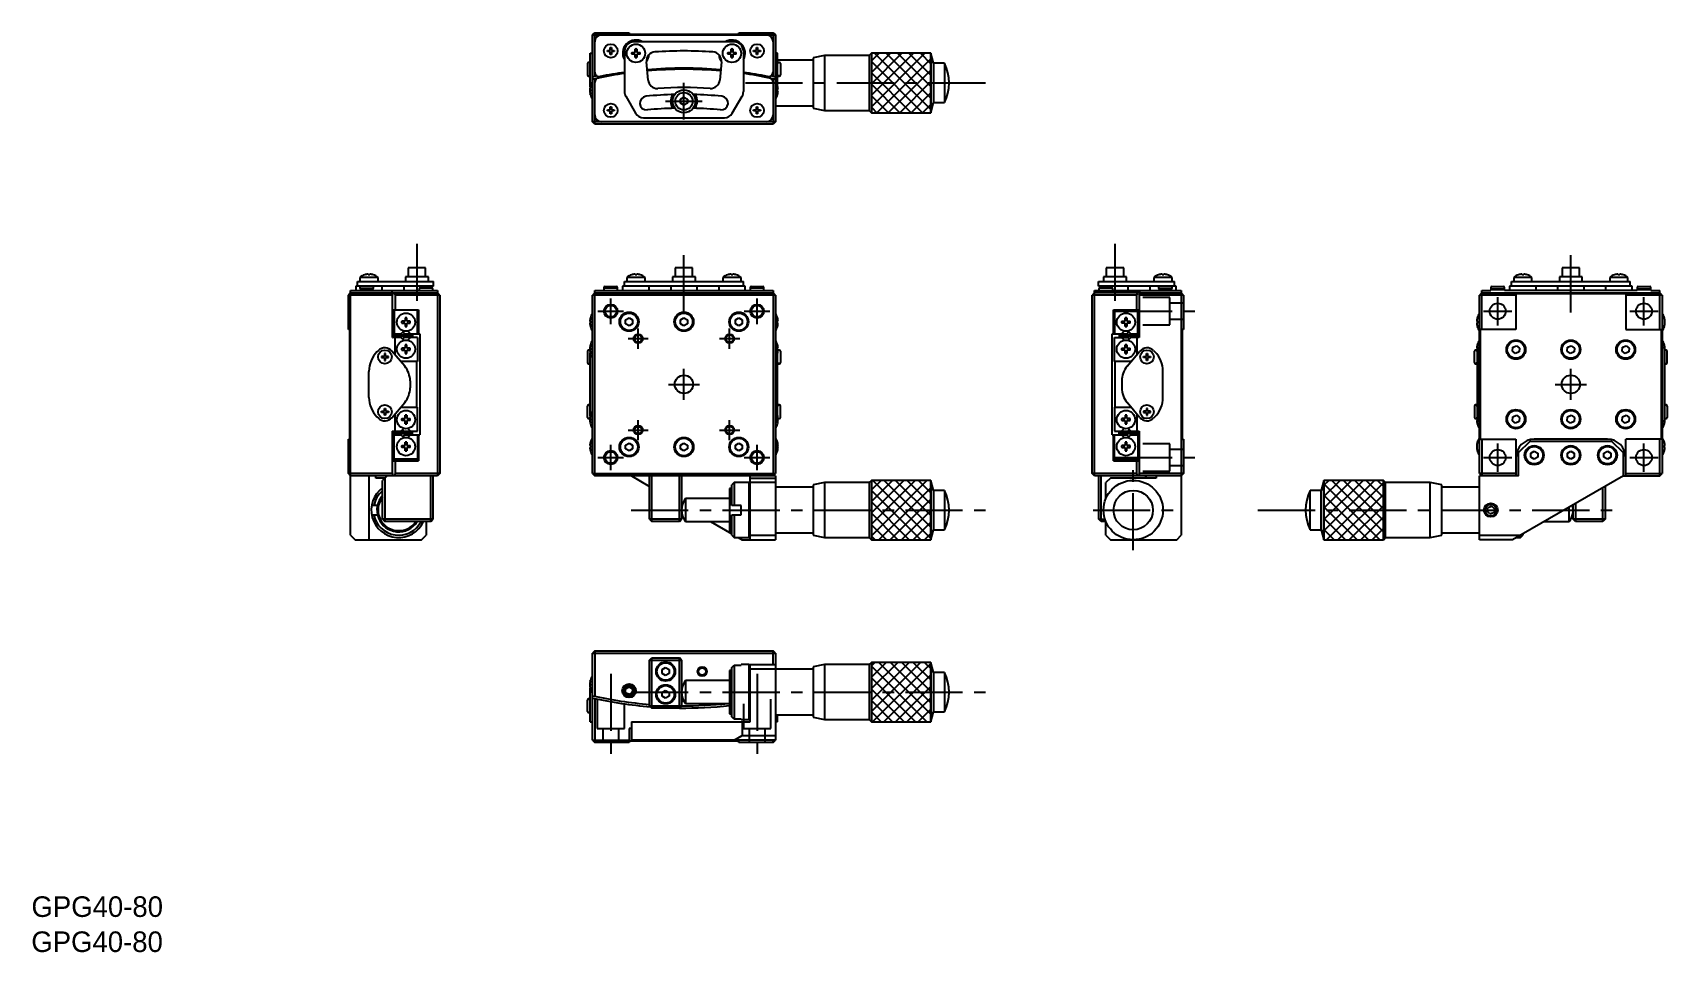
# Model space of a CAD drawing. Extents: x 35 to 392, y -26 to 175.
import ezdxf

# ---------------------------------------------------------------- set-up
doc = ezdxf.new("R2010")
doc.units = 0
doc.header["$LTSCALE"] = 10
doc.linetypes.add('CENTER', pattern=[2, 1.25, -0.25, 0.25, -0.25])
doc.linetypes.add('DASHED', pattern=[3.5, 2, -1.5])
doc.layers.get('0').update_dxf_attribs({"linetype": 'CONTINUOUS'})
doc.layers.add('CENTER', color=1, linetype='CENTER')
doc.styles.get("Standard").update_dxf_attribs({"font": 'FGP教科書体NT-M'})

msp = doc.modelspace()

# ---------------------------------------------------------------- texts
at = {"color": 7}
for p in [(34.475218, -18.402048), (34.438023, -26.079074)]:
    msp.add_text('GPG40-80', height=4.5, dxfattribs=at).set_placement(p)

# ---------------------------------------------------------------- linework, layer by layer
at = {"color": 7, "linetype": 'CONTINUOUS'}
for p, q in [((157.174683, 174.493511), (157.674683, 174.993511)), ((157.174683, 155.493511), (157.174683, 174.493511)), ((157.174683, 174.493511), (197.174683, 174.493511)), ((157.674683, 174.993511), (165.174683, 174.993511)), ((157.674683, 165.414747), (157.674683, 174.993511)), ((161.049683, 171.743511), (161.299683, 171.743511)), ((161.049683, 171.118511), (161.049683, 171.743511)), ((161.299683, 171.743511), (161.299683, 171.118511)), ((165.174683, 174.993511), (165.174683, 174.693511)), ((165.174683, 174.693511), (189.174683, 174.693511)), ((188.174683, 172.993511), (166.174683, 172.993511)), ((189.174683, 174.993511), (196.674683, 174.993511)), ((189.174683, 174.693511), (189.174683, 174.993511)), ((193.049683, 171.743511), (193.299683, 171.743511)), ((193.049683, 171.118511), (193.049683, 171.743511)), ((193.299683, 171.743511), (193.299683, 171.118511)), ((196.674683, 174.993511), (197.174683, 174.493511)), ((196.674683, 174.993511), (196.674683, 165.414747)), ((197.174683, 174.493511), (197.174683, 155.493511)), ((156.074683, 168.243511), (156.074683, 165.743511)), ((156.424683, 168.493511), (156.324683, 168.493511)), ((156.674683, 170.493511), (157.174683, 170.493511)), ((156.674683, 163.161625), (156.674683, 170.493511)), ((160.424683, 170.868511), (160.424683, 171.118511)), ((160.424683, 171.118511), (161.049683, 171.118511)), ((161.049683, 170.868511), (160.424683, 170.868511)), ((161.049683, 170.243511), (161.049683, 170.868511)), ((161.299683, 170.243511), (161.049683, 170.243511)), ((161.299683, 171.118511), (161.924683, 171.118511)), ((161.924683, 170.868511), (161.299683, 170.868511)), ((161.299683, 170.868511), (161.299683, 170.243511)), ((161.924683, 171.118511), (161.924683, 170.868511)), ((164.174683, 170.993511), (164.174683, 162.123511)), ((165.745975, 170.693511), (166.474683, 170.693511)), ((166.474683, 170.293511), (165.745975, 170.293511)), ((166.474683, 170.693511), (166.474683, 171.422219)), ((166.474683, 169.564802), (166.474683, 170.293511)), ((166.874683, 171.422219), (166.874683, 170.693511)), ((166.874683, 170.693511), (167.603392, 170.693511)), ((166.874683, 170.293511), (166.874683, 169.564802)), ((167.603392, 170.293511), (166.874683, 170.293511)), ((169.332603, 164.628893), (168.983898, 168.614614)), ((185.365469, 168.614614), (185.016763, 164.628893)), ((186.745975, 170.693511), (187.474683, 170.693511)), ((187.474683, 170.293511), (186.745975, 170.293511)), ((187.474683, 170.693511), (187.474683, 171.422219)), ((187.474683, 169.564802), (187.474683, 170.293511)), ((187.874683, 171.422219), (187.874683, 170.693511)), ((187.874683, 170.693511), (188.603392, 170.693511)), ((187.874683, 170.293511), (187.874683, 169.564802)), ((188.603392, 170.293511), (187.874683, 170.293511)), ((190.174683, 170.993511), (190.174683, 162.123511)), ((192.424683, 170.868511), (192.424683, 171.118511)), ((192.424683, 171.118511), (193.049683, 171.118511)), ((193.049683, 170.868511), (192.424683, 170.868511)), ((193.049683, 170.243511), (193.049683, 170.868511)), ((193.299683, 170.243511), (193.049683, 170.243511)), ((193.299683, 171.118511), (193.924683, 171.118511)), ((193.924683, 170.868511), (193.299683, 170.868511)), ((193.299683, 170.868511), (193.299683, 170.243511)), ((193.924683, 171.118511), (193.924683, 170.868511)), ((197.674683, 170.493511), (197.174683, 170.493511)), ((197.674683, 163.161625), (197.674683, 170.493511)), ((205.424683, 168.993511), (197.674683, 168.993511)), ((198.024683, 168.493511), (197.924683, 168.493511)), ((198.274683, 168.243511), (198.274683, 165.743511)), ((207.924682, 169.993507), (205.424683, 169.493508)), ((205.424683, 169.493508), (205.424683, 158.493514)), ((207.924682, 169.993507), (207.924682, 157.993515)), ((217.674687, 169.993507), (207.924682, 169.993507)), ((218.174689, 170.49351), (217.674687, 169.993507)), ((217.674687, 169.993507), (217.674687, 157.993515)), ((218.174689, 170.49351), (218.174689, 157.493512)), ((231.17469, 170.49351), (218.174689, 170.49351)), ((231.17469, 170.49351), (218.174689, 170.49351)), ((218.174689, 170.49351), (218.174689, 157.493512)), ((231.17469, 170.49351), (231.17469, 157.493512)), ((231.764178, 168.293511), (231.17469, 170.49351)), ((231.17469, 157.493512), (231.17469, 170.49351)), ((231.764178, 168.293511), (231.764178, 159.693511)), ((234.174689, 168.293511), (231.764178, 168.293511)), ((234.174689, 168.293511), (234.174689, 159.693511)), ((156.324683, 165.493511), (156.424683, 165.493511)), ((157.674683, 154.993511), (157.674683, 164.903187)), ((172.767654, 166.875343), (172.76836, 166.887171)), ((173.724607, 166.908273), (173.725749, 166.927306)), ((175.637195, 166.950215), (175.638134, 166.965828)), ((178.503045, 166.963765), (178.504125, 166.981603)), ((196.674683, 164.903187), (196.674683, 154.993511)), ((197.924683, 165.493511), (198.024683, 165.493511)), ((156.718951, 162.593511), (156.587208, 162.593511)), ((156.587208, 162.193511), (156.718951, 162.193511)), ((156.674683, 162.193511), (156.674683, 162.593511)), ((156.674683, 161.493511), (156.674683, 161.625396)), ((156.674683, 161.493511), (156.710373, 161.493511)), ((156.718951, 163.322219), (156.718951, 163.343511)), ((156.718951, 162.193511), (156.718951, 162.593511)), ((156.718951, 161.443511), (156.718951, 161.464802)), ((164.442632, 161.123511), (166.596149, 157.393511)), ((187.753218, 157.393511), (189.906734, 161.123511)), ((197.630416, 163.322219), (197.630416, 163.343511)), ((197.630416, 162.593511), (197.762159, 162.593511)), ((197.630416, 162.193511), (197.630416, 162.593511)), ((197.762159, 162.193511), (197.630416, 162.193511)), ((197.630416, 161.443511), (197.630416, 161.464802)), ((197.674683, 161.493511), (197.638994, 161.493511)), ((197.674683, 162.193511), (197.674683, 162.593511)), ((197.674683, 161.493511), (197.674683, 161.625396)), ((160.424683, 157.868511), (160.424683, 158.118511)), ((160.424683, 158.118511), (161.049683, 158.118511)), ((161.049683, 157.868511), (160.424683, 157.868511)), ((161.049683, 158.743511), (161.299683, 158.743511)), ((161.049683, 158.118511), (161.049683, 158.743511)), ((161.049683, 157.243511), (161.049683, 157.868511)), ((161.299683, 158.743511), (161.299683, 158.118511)), ((161.299683, 158.118511), (161.924683, 158.118511)), ((161.924683, 157.868511), (161.299683, 157.868511)), ((161.299683, 157.868511), (161.299683, 157.243511)), ((161.924683, 158.118511), (161.924683, 157.868511)), ((176.424683, 160.426523), (177.174683, 160.859536)), ((176.424683, 159.560498), (176.424683, 160.426523)), ((177.174683, 159.127485), (176.424683, 159.560498)), ((177.174683, 160.859536), (177.924683, 160.426523)), ((177.924683, 159.560498), (177.174683, 159.127485)), ((177.924683, 160.426523), (177.924683, 159.560498)), ((192.424683, 157.868511), (192.424683, 158.118511)), ((192.424683, 158.118511), (193.049683, 158.118511)), ((193.049683, 157.868511), (192.424683, 157.868511)), ((193.049683, 158.743511), (193.299683, 158.743511)), ((193.049683, 158.118511), (193.049683, 158.743511)), ((193.049683, 157.243511), (193.049683, 157.868511)), ((193.299683, 158.743511), (193.299683, 158.118511)), ((193.299683, 158.118511), (193.924683, 158.118511)), ((193.924683, 157.868511), (193.299683, 157.868511)), ((193.299683, 157.868511), (193.299683, 157.243511)), ((193.924683, 158.118511), (193.924683, 157.868511)), ((197.174683, 158.993511), (205.424683, 158.993511)), ((205.424683, 158.493514), (207.924682, 157.993515)), ((207.924682, 157.993515), (217.674687, 157.993515)), ((217.674687, 157.993515), (218.174689, 157.493512)), ((218.174689, 157.493512), (231.17469, 157.493512)), ((218.174689, 157.493512), (231.17469, 157.493512)), ((231.17469, 157.493512), (231.764178, 159.693511)), ((231.764178, 159.693511), (234.174689, 159.693511)), ((157.674683, 154.993511), (157.174683, 155.493511)), ((197.174683, 155.493511), (157.174683, 155.493511)), ((196.674683, 154.993511), (157.674683, 154.993511)), ((161.299683, 157.243511), (161.049683, 157.243511)), ((168.3282, 156.393511), (186.021167, 156.393511)), ((193.299683, 157.243511), (193.049683, 157.243511)), ((197.174683, 155.493511), (196.674683, 154.993511)), ((107.354184, 122.032465), (107.332892, 122.032465)), ((108.082892, 122.032465), (108.082892, 122.164208)), ((108.482892, 122.032465), (108.082892, 122.032465)), ((108.482892, 122.164208), (108.482892, 122.032465)), ((109.232892, 122.032465), (109.211601, 122.032465)), ((121.282892, 121.576733), (116.282892, 121.576733)), ((116.282892, 121.576733), (116.282892, 120.576733)), ((120.682892, 123.576733), (116.882892, 123.576733)), ((116.882892, 123.576733), (116.882892, 121.576733)), ((120.682892, 121.576733), (120.682892, 123.576733)), ((121.282892, 120.576733), (121.282892, 121.576733)), ((165.745975, 122.032465), (165.724683, 122.032465)), ((166.474683, 122.032465), (166.474683, 122.164208)), ((166.874683, 122.032465), (166.474683, 122.032465)), ((166.874683, 122.164208), (166.874683, 122.032465)), ((167.624683, 122.032465), (167.603392, 122.032465)), ((179.674683, 121.576733), (174.674683, 121.576733)), ((174.674683, 121.576733), (174.674683, 120.576733)), ((179.074683, 123.576733), (175.274683, 123.576733)), ((175.274683, 123.576733), (175.274683, 121.576733)), ((179.074683, 121.576733), (179.074683, 123.576733)), ((179.674683, 120.576733), (179.674683, 121.576733)), ((186.745975, 122.032465), (186.724683, 122.032465)), ((187.474683, 122.032465), (187.474683, 122.164208)), ((187.874683, 122.032465), (187.474683, 122.032465)), ((187.874683, 122.164208), (187.874683, 122.032465)), ((188.624683, 122.032465), (188.603392, 122.032465)), ((268.949813, 121.576733), (268.949813, 120.576733)), ((273.949813, 121.576733), (268.949813, 121.576733)), ((269.549813, 123.576733), (269.549813, 121.576733)), ((273.349813, 123.576733), (269.549813, 123.576733)), ((273.349813, 121.576733), (273.349813, 123.576733)), ((273.949813, 120.576733), (273.949813, 121.576733)), ((281.021104, 122.032465), (280.999813, 122.032465)), ((281.749813, 122.032465), (281.749813, 122.164208)), ((282.149813, 122.032465), (281.749813, 122.032465)), ((282.149813, 122.164208), (282.149813, 122.032465)), ((282.899813, 122.032465), (282.878522, 122.032465)), ((359.721227, 122.032465), (359.699935, 122.032465)), ((360.449935, 122.032465), (360.449935, 122.164208)), ((360.849935, 122.032465), (360.449935, 122.032465)), ((360.849935, 122.164208), (360.849935, 122.032465)), ((361.599935, 122.032465), (361.578644, 122.032465)), ((373.649935, 121.576733), (368.649935, 121.576733)), ((368.649935, 121.576733), (368.649935, 120.576733)), ((373.049935, 123.576733), (369.249935, 123.576733)), ((369.249935, 123.576733), (369.249935, 121.576733)), ((373.049935, 121.576733), (373.049935, 123.576733)), ((373.649935, 120.576733), (373.649935, 121.576733)), ((380.721227, 122.032465), (380.699935, 122.032465)), ((381.449935, 122.032465), (381.449935, 122.164208)), ((381.849935, 122.032465), (381.449935, 122.032465)), ((381.849935, 122.164208), (381.849935, 122.032465)), ((382.599935, 122.032465), (382.578644, 122.032465)), ((104.282892, 118.076733), (103.782892, 117.576733)), ((104.282892, 65.076733), (104.282892, 118.576733)), ((104.282892, 118.576733), (123.282892, 118.576733)), ((104.282892, 118.076733), (113.361656, 118.076733)), ((105.382892, 119.576733), (105.382892, 118.576733)), ((122.382892, 119.576733), (105.382892, 119.576733)), ((105.782892, 119.576733), (105.782892, 120.576733)), ((105.782892, 120.576733), (122.382892, 120.576733)), ((106.282892, 121.474732), (106.282892, 120.576733)), ((110.282892, 121.474732), (106.282892, 121.474732)), ((106.282892, 119.226733), (106.282892, 119.126733)), ((109.282892, 118.726733), (106.282892, 118.726733)), ((106.282892, 118.726733), (106.282892, 118.576733)), ((106.532892, 119.476733), (109.032892, 119.476733)), ((109.032892, 118.876733), (106.532892, 118.876733)), ((106.782892, 118.876733), (106.782892, 118.726733)), ((108.782892, 118.726733), (108.782892, 118.876733)), ((109.282892, 119.126733), (109.282892, 119.226733)), ((109.282892, 118.576733), (109.282892, 118.726733)), ((110.282892, 120.576733), (110.282892, 121.474732)), ((111.182892, 118.576733), (111.182892, 119.576733)), ((113.386435, 118.076733), (113.386435, 118.576733)), ((113.386435, 118.076733), (123.282892, 118.076733)), ((115.882892, 119.576733), (115.882892, 118.576733)), ((119.282892, 118.926733), (119.282892, 118.826733)), ((119.532892, 119.176733), (122.032892, 119.176733)), ((121.682892, 119.176733), (121.682892, 119.576733)), ((122.282892, 118.826733), (122.282892, 118.926733)), ((122.382892, 119.576733), (122.382892, 120.576733)), ((123.282892, 118.576733), (123.282892, 78.076733)), ((123.782892, 117.576733), (123.282892, 118.076733)), ((157.674683, 118.076733), (157.174683, 117.576733)), ((157.674683, 78.076733), (157.674683, 118.576733)), ((157.674683, 118.576733), (196.674683, 118.576733)), ((157.674683, 118.076733), (196.674683, 118.076733)), ((159.674683, 119.226733), (159.674683, 119.126733)), ((159.674683, 118.926733), (159.674683, 118.826733)), ((159.674683, 118.726733), (159.674683, 118.576733)), ((159.695555, 118.726733), (159.674683, 118.726733)), ((159.924683, 119.476733), (162.424683, 119.476733)), ((159.924683, 119.176733), (162.424683, 119.176733)), ((162.674683, 118.726733), (162.653812, 118.726733)), ((162.674683, 119.126733), (162.674683, 119.226733)), ((162.674683, 118.826733), (162.674683, 118.926733)), ((162.674683, 118.576733), (162.674683, 118.726733)), ((163.774683, 119.576733), (163.774683, 118.576733)), ((190.574683, 119.576733), (163.774683, 119.576733)), ((164.174683, 119.576733), (164.174683, 120.576733)), ((164.174683, 120.576733), (190.174683, 120.576733)), ((168.674683, 121.474732), (164.674683, 121.474732)), ((164.674683, 121.474732), (164.674683, 120.576733)), ((168.674683, 120.576733), (168.674683, 121.474732)), ((169.574683, 118.576733), (169.574683, 119.576733)), ((174.274683, 119.576733), (174.274683, 118.576733)), ((180.074683, 118.576733), (180.074683, 119.576733)), ((184.774683, 119.576733), (184.774683, 118.576733)), ((189.674683, 121.474732), (185.674683, 121.474732)), ((185.674683, 121.474732), (185.674683, 120.576733)), ((189.674683, 120.576733), (189.674683, 121.474732)), ((190.174683, 119.576733), (190.174683, 120.576733)), ((190.574683, 118.576733), (190.574683, 119.576733)), ((191.674683, 119.226733), (191.674683, 119.126733)), ((191.674683, 118.926733), (191.674683, 118.826733)), ((191.674683, 118.726733), (191.674683, 118.576733)), ((191.924683, 119.476733), (194.424683, 119.476733)), ((191.924683, 119.176733), (194.424683, 119.176733)), ((194.674683, 118.726733), (194.653812, 118.726733)), ((194.674683, 119.126733), (194.674683, 119.226733)), ((194.674683, 118.826733), (194.674683, 118.926733)), ((194.674683, 118.576733), (194.674683, 118.726733)), ((196.674683, 118.576733), (196.674683, 78.076733)), ((197.174683, 117.576733), (196.674683, 118.076733)), ((266.949813, 118.076733), (266.449813, 117.576733)), ((266.949813, 78.076733), (266.949813, 118.576733)), ((266.949813, 118.576733), (285.949813, 118.576733)), ((276.846271, 118.076733), (266.949813, 118.076733)), ((267.849813, 119.576733), (267.849813, 120.576733)), ((267.849813, 120.576733), (284.449813, 120.576733)), ((284.849813, 119.576733), (267.849813, 119.576733)), ((267.949813, 118.926733), (267.949813, 118.826733)), ((268.199813, 119.176733), (270.699813, 119.176733)), ((268.549813, 119.576733), (268.549813, 119.176733)), ((270.949813, 118.826733), (270.949813, 118.926733)), ((274.349813, 118.576733), (274.349813, 119.576733)), ((276.846271, 118.576733), (276.846271, 118.076733)), ((276.871049, 118.076733), (285.949813, 118.076733)), ((279.049813, 119.576733), (279.049813, 118.576733)), ((283.949813, 121.474732), (279.949813, 121.474732)), ((279.949813, 121.474732), (279.949813, 120.576733)), ((280.949813, 119.226733), (280.949813, 119.126733)), ((280.949813, 118.726733), (280.949813, 118.576733)), ((283.949813, 118.726733), (280.949813, 118.726733)), ((281.199813, 119.476733), (283.699813, 119.476733)), ((283.699813, 118.876733), (281.199813, 118.876733)), ((281.449813, 118.876733), (281.449813, 118.726733)), ((283.449813, 118.726733), (283.449813, 118.876733)), ((283.949813, 120.576733), (283.949813, 121.474732)), ((283.949813, 119.126733), (283.949813, 119.226733)), ((283.949813, 118.576733), (283.949813, 118.726733)), ((284.449813, 119.576733), (284.449813, 120.576733)), ((284.849813, 118.576733), (284.849813, 119.576733)), ((285.949813, 118.576733), (285.949813, 65.076733)), ((286.449813, 117.576733), (285.949813, 118.076733)), ((351.649935, 118.076733), (351.149935, 117.576733)), ((351.649935, 110.076733), (351.649935, 118.576733)), ((351.649935, 118.576733), (353.649935, 118.576733)), ((351.649935, 118.076733), (390.649935, 118.076733)), ((353.649935, 119.226733), (353.649935, 119.126733)), ((353.649935, 118.926733), (353.649935, 118.826733)), ((356.649935, 118.726733), (353.649935, 118.726733)), ((353.649935, 118.726733), (353.649935, 118.576733)), ((353.899935, 119.476733), (356.399935, 119.476733)), ((356.399935, 118.876733), (353.899935, 118.876733)), ((354.149935, 118.876733), (354.149935, 118.726733)), ((356.149935, 118.726733), (356.149935, 118.876733)), ((356.649935, 119.126733), (356.649935, 119.226733)), ((356.649935, 118.826733), (356.649935, 118.926733)), ((356.649935, 118.576733), (356.649935, 118.726733)), ((385.649935, 118.576733), (356.649935, 118.576733)), ((357.749935, 119.576733), (357.749935, 118.576733)), ((384.549935, 119.576733), (357.749935, 119.576733)), ((358.149935, 119.576733), (358.149935, 120.576733)), ((358.149935, 120.576733), (384.149935, 120.576733)), ((362.649935, 121.474732), (358.649935, 121.474732)), ((358.649935, 121.474732), (358.649935, 120.576733)), ((362.649935, 120.576733), (362.649935, 121.474732)), ((363.549935, 118.576733), (363.549935, 119.576733)), ((368.249935, 119.576733), (368.249935, 118.576733)), ((374.049935, 118.576733), (374.049935, 119.576733)), ((378.749935, 119.576733), (378.749935, 118.576733)), ((383.649935, 121.474732), (379.649935, 121.474732)), ((379.649935, 121.474732), (379.649935, 120.576733)), ((383.649935, 120.576733), (383.649935, 121.474732)), ((384.149935, 119.576733), (384.149935, 120.576733)), ((384.549935, 118.576733), (384.549935, 119.576733)), ((385.649935, 119.226733), (385.649935, 119.126733)), ((385.649935, 118.926733), (385.649935, 118.826733)), ((388.649935, 118.726733), (385.649935, 118.726733)), ((385.649935, 118.726733), (385.649935, 118.576733)), ((385.899935, 119.476733), (388.399935, 119.476733)), ((388.399935, 118.876733), (385.899935, 118.876733)), ((386.149935, 118.876733), (386.149935, 118.726733)), ((388.149935, 118.726733), (388.149935, 118.876733)), ((388.649935, 119.126733), (388.649935, 119.226733)), ((388.649935, 118.826733), (388.649935, 118.926733)), ((388.649935, 118.576733), (388.649935, 118.726733)), ((388.649935, 118.576733), (390.649935, 118.576733)), ((390.649935, 110.076733), (390.649935, 118.576733)), ((391.149935, 117.576733), (390.649935, 118.076733)), ((103.782892, 110.076733), (103.782892, 117.576733)), ((113.470933, 117.576733), (103.782892, 117.576733)), ((113.470933, 108.326733), (113.470933, 117.576733)), ((113.983115, 117.576733), (113.983115, 114.376733)), ((123.782892, 117.576733), (113.983115, 117.576733)), ((123.782892, 117.576733), (123.782892, 78.576733)), ((157.174683, 78.576733), (157.174683, 117.576733)), ((197.174683, 117.576733), (157.174683, 117.576733)), ((197.174683, 117.576733), (197.174683, 78.576733)), ((266.449813, 78.576733), (266.449813, 117.576733)), ((276.24959, 117.576733), (266.449813, 117.576733)), ((276.24959, 114.376733), (276.24959, 117.576733)), ((276.761772, 117.576733), (276.761772, 108.326733)), ((286.449813, 117.576733), (276.761772, 117.576733)), ((286.449813, 117.576733), (286.449813, 110.076733)), ((351.149935, 78.576733), (351.149935, 117.576733)), ((359.149935, 117.576733), (351.149935, 117.576733)), ((383.149935, 117.876733), (359.149935, 117.876733)), ((359.149935, 117.876733), (359.149935, 110.076733)), ((383.149935, 117.876733), (383.149935, 110.076733)), ((391.149935, 117.576733), (383.149935, 117.576733)), ((391.149935, 117.576733), (391.149935, 78.576733)), ((113.470933, 114.376733), (119.112945, 114.376733)), ((113.766227, 114.376733), (113.766227, 109.126733)), ((116.182892, 111.876733), (115.454184, 111.876733)), ((115.454184, 111.476733), (116.182892, 111.476733)), ((116.182892, 112.605442), (116.182892, 111.876733)), ((116.182892, 111.476733), (116.182892, 110.748024)), ((116.582892, 111.876733), (116.582892, 112.605442)), ((117.311601, 111.876733), (116.582892, 111.876733)), ((116.582892, 110.748024), (116.582892, 111.476733)), ((116.582892, 111.476733), (117.311601, 111.476733)), ((118.882951, 109.126733), (118.882951, 114.376733)), ((119.112945, 114.376733), (119.112945, 109.126733)), ((156.718951, 111.876733), (156.587208, 111.876733)), ((156.587208, 111.476733), (156.718951, 111.476733)), ((156.718951, 112.605442), (156.718951, 112.626733)), ((156.718951, 111.476733), (156.718951, 111.876733)), ((164.424683, 112.209746), (165.174683, 112.642758)), ((164.424683, 111.34372), (164.424683, 112.209746)), ((165.174683, 110.910707), (164.424683, 111.34372)), ((165.174683, 112.642758), (165.924683, 112.209746)), ((165.924683, 111.34372), (165.174683, 110.910707)), ((165.924683, 112.209746), (165.924683, 111.34372)), ((176.424683, 112.209746), (177.174683, 112.642758)), ((176.424683, 111.34372), (176.424683, 112.209746)), ((177.174683, 110.910707), (176.424683, 111.34372)), ((177.174683, 112.642758), (177.924683, 112.209746)), ((177.924683, 111.34372), (177.174683, 110.910707)), ((177.924683, 112.209746), (177.924683, 111.34372)), ((188.424683, 112.209746), (189.174683, 112.642758)), ((188.424683, 111.34372), (188.424683, 112.209746)), ((189.174683, 110.910707), (188.424683, 111.34372)), ((189.174683, 112.642758), (189.924683, 112.209746)), ((189.924683, 111.34372), (189.174683, 110.910707)), ((189.924683, 112.209746), (189.924683, 111.34372)), ((197.630416, 112.605442), (197.630416, 112.626733)), ((197.630416, 111.876733), (197.762159, 111.876733)), ((197.630416, 111.476733), (197.630416, 111.876733)), ((197.762159, 111.476733), (197.630416, 111.476733)), ((271.11976, 109.126733), (271.11976, 114.376733)), ((271.11976, 114.376733), (276.761772, 114.376733)), ((271.349754, 114.376733), (271.349754, 109.126733)), ((272.921104, 111.876733), (273.649813, 111.876733)), ((273.649813, 111.476733), (272.921104, 111.476733)), ((273.649813, 111.876733), (273.649813, 112.605442)), ((273.649813, 110.748024), (273.649813, 111.476733)), ((274.049813, 112.605442), (274.049813, 111.876733)), ((274.049813, 111.876733), (274.778522, 111.876733)), ((274.778522, 111.476733), (274.049813, 111.476733)), ((274.049813, 111.476733), (274.049813, 110.748024)), ((276.466478, 109.126733), (276.466478, 114.376733)), ((350.56246, 111.876733), (350.694203, 111.876733)), ((350.694203, 111.476733), (350.56246, 111.476733)), ((350.694203, 112.626733), (350.694203, 112.605442)), ((350.694203, 111.876733), (350.694203, 111.476733)), ((391.605668, 112.626733), (391.605668, 112.605442)), ((391.737411, 111.876733), (391.605668, 111.876733)), ((391.605668, 111.876733), (391.605668, 111.476733)), ((391.605668, 111.476733), (391.737411, 111.476733)), ((104.082892, 110.076733), (103.782892, 110.076733)), ((104.082892, 86.076733), (104.082892, 110.076733)), ((113.470933, 109.126733), (115.285306, 109.126733)), ((117.823672, 108.926733), (113.470933, 108.926733)), ((117.823672, 108.526733), (113.470933, 108.526733)), ((113.470933, 108.341351), (113.485516, 108.326733)), ((115.285306, 108.326733), (113.470933, 108.326733)), ((113.62408, 108.954558), (113.618463, 108.92672)), ((113.676393, 109.044924), (113.62408, 108.954558)), ((113.757756, 109.126733), (113.676388, 109.044919)), ((113.910349, 109.126649), (113.77119, 108.926755)), ((113.84904, 108.526748), (113.850655, 108.524941)), ((113.871473, 108.503036), (113.851088, 108.525807)), ((113.892737, 108.479547), (113.871473, 108.503036)), ((113.914831, 108.455395), (113.892737, 108.479547)), ((113.937703, 108.430637), (113.914831, 108.455395)), ((113.961298, 108.405332), (113.937703, 108.430637)), ((113.940747, 108.526733), (114.13881, 108.326733)), ((113.985561, 108.379538), (113.961298, 108.405332)), ((113.983115, 104.566057), (113.983115, 108.326733)), ((114.010435, 108.353318), (113.985561, 108.379538)), ((114.035862, 108.326733), (114.010435, 108.353318)), ((115.285306, 109.126733), (115.907318, 109.734792)), ((115.285306, 108.326733), (115.907318, 107.718673)), ((115.633345, 107.986448), (116.148986, 108.525877)), ((116.275354, 109.011582), (115.730421, 109.561846)), ((118.882951, 108.326733), (115.941954, 108.326733)), ((115.979761, 108.326779), (116.157761, 108.526802)), ((116.161319, 109.126733), (119.42123, 109.126733)), ((116.283029, 109.011552), (116.168973, 109.126733)), ((116.326294, 108.926693), (116.27535, 109.011586)), ((116.333964, 108.92669), (116.283028, 109.011552)), ((116.760524, 109.713347), (117.361053, 109.126733)), ((116.760524, 107.740118), (117.361053, 108.326733)), ((117.082892, 109.126733), (117.082892, 108.926733)), ((117.082892, 108.526733), (117.082892, 108.326733)), ((117.57668, 108.326753), (117.587299, 108.526806)), ((117.740899, 108.526794), (117.753164, 108.326792)), ((117.823672, 108.926733), (117.823672, 108.526733)), ((118.882951, 108.326733), (118.882951, 103.076733)), ((119.42123, 109.126733), (119.42123, 87.026733)), ((156.718951, 110.726733), (156.718951, 110.748024)), ((197.630416, 110.726733), (197.630416, 110.748024)), ((270.811475, 87.026733), (270.811475, 109.126733)), ((270.811475, 109.126733), (274.063732, 109.126733)), ((271.349754, 103.076733), (271.349754, 108.326733)), ((271.349754, 108.326733), (274.272694, 108.326733)), ((272.400165, 108.926733), (272.400165, 108.526733)), ((276.761772, 108.926733), (272.400165, 108.926733)), ((276.761772, 108.526733), (272.400165, 108.526733)), ((272.47954, 108.326752), (272.491807, 108.526805)), ((272.645407, 108.526794), (272.656024, 108.326792)), ((272.871653, 109.126733), (273.472182, 109.713347)), ((272.871653, 108.326733), (273.472182, 107.740118)), ((273.149813, 108.926733), (273.149813, 109.126733)), ((273.149813, 108.326733), (273.149813, 108.526733)), ((273.949681, 109.011556), (273.898753, 108.926727)), ((274.498376, 109.565667), (273.949677, 109.011552)), ((274.074977, 108.526763), (274.59534, 107.982562)), ((274.325387, 109.734792), (274.9474, 109.126733)), ((274.325387, 107.718673), (274.9474, 108.326733)), ((274.9474, 109.126733), (276.761772, 109.126733)), ((276.761772, 108.326733), (274.9474, 108.326733)), ((276.086189, 108.326733), (276.284234, 108.526733)), ((276.214952, 108.351242), (276.19151, 108.326733)), ((276.237927, 108.375446), (276.214952, 108.351242)), ((276.26039, 108.399295), (276.237927, 108.375446)), ((276.24959, 108.326733), (276.24959, 104.566057)), ((276.282297, 108.422741), (276.26039, 108.399295)), ((276.303603, 108.445739), (276.282297, 108.422741)), ((276.324266, 108.468242), (276.303603, 108.445739)), ((276.453849, 108.926883), (276.314953, 109.126656)), ((276.344244, 108.490204), (276.324266, 108.468242)), ((276.363498, 108.511583), (276.344244, 108.490204)), ((276.363448, 108.510228), (276.37833, 108.526831)), ((276.550546, 109.044896), (276.469161, 109.126733)), ((276.608486, 108.926653), (276.550552, 109.04489)), ((276.743326, 108.326733), (276.761772, 108.345224)), ((286.449813, 110.076733), (286.149813, 110.076733)), ((286.149813, 110.076733), (286.149813, 86.076733)), ((350.694203, 110.748024), (350.694203, 110.726733)), ((351.349935, 110.076733), (351.349935, 86.076733)), ((359.149935, 110.076733), (351.349935, 110.076733)), ((383.149935, 110.076733), (390.949935, 110.076733)), ((390.949935, 86.076733), (390.949935, 110.076733)), ((391.605668, 110.748024), (391.605668, 110.726733)), ((110.368679, 105.490946), (110.040252, 105.162519)), ((111.032892, 104.201733), (111.032892, 103.951733)), ((111.657892, 104.201733), (111.032892, 104.201733)), ((111.032892, 103.951733), (111.657892, 103.951733)), ((111.907892, 104.826733), (111.657892, 104.826733)), ((111.657892, 104.826733), (111.657892, 104.201733)), ((111.657892, 103.951733), (111.657892, 103.326733)), ((111.907892, 104.201733), (111.907892, 104.826733)), ((112.532892, 104.201733), (111.907892, 104.201733)), ((111.907892, 103.326733), (111.907892, 103.951733)), ((111.907892, 103.951733), (112.532892, 103.951733)), ((112.532892, 103.951733), (112.532892, 104.201733)), ((116.113115, 102.027623), (113.314981, 105.362308)), ((116.182892, 105.976733), (115.454184, 105.976733)), ((115.454184, 105.576733), (116.182892, 105.576733)), ((116.182892, 106.705442), (116.182892, 105.976733)), ((116.182892, 105.576733), (116.182892, 104.848024)), ((116.582892, 105.976733), (116.582892, 106.705442)), ((117.311601, 105.976733), (116.582892, 105.976733)), ((116.582892, 104.848024), (116.582892, 105.576733)), ((116.582892, 105.576733), (117.311601, 105.576733)), ((156.074683, 105.326733), (156.074683, 102.826733)), ((156.424683, 105.576733), (156.324683, 105.576733)), ((156.718951, 105.976733), (156.587208, 105.976733)), ((156.587208, 105.576733), (156.718951, 105.576733)), ((156.674683, 105.576733), (156.674683, 105.976733)), ((156.674683, 91.144847), (156.674683, 105.008618)), ((156.718951, 106.705442), (156.718951, 106.726733)), ((156.718951, 105.576733), (156.718951, 105.976733)), ((156.718951, 104.826733), (156.718951, 104.848024)), ((197.630416, 106.705442), (197.630416, 106.726733)), ((197.630416, 105.976733), (197.762159, 105.976733)), ((197.630416, 105.576733), (197.630416, 105.976733)), ((197.762159, 105.576733), (197.630416, 105.576733)), ((197.630416, 104.826733), (197.630416, 104.848024)), ((197.674683, 105.576733), (197.674683, 105.976733)), ((197.674683, 91.144847), (197.674683, 105.008618)), ((198.024683, 105.576733), (197.924683, 105.576733)), ((198.274683, 105.326733), (198.274683, 102.826733)), ((272.921104, 105.976733), (273.649813, 105.976733)), ((273.649813, 105.576733), (272.921104, 105.576733)), ((273.649813, 105.976733), (273.649813, 106.705442)), ((273.649813, 104.848024), (273.649813, 105.576733)), ((274.049813, 106.705442), (274.049813, 105.976733)), ((274.049813, 105.976733), (274.778522, 105.976733)), ((274.778522, 105.576733), (274.049813, 105.576733)), ((274.049813, 105.576733), (274.049813, 104.848024)), ((274.119591, 102.027623), (276.917724, 105.362308)), ((277.699813, 104.201733), (278.324813, 104.201733)), ((277.699813, 103.951733), (277.699813, 104.201733)), ((278.324813, 103.951733), (277.699813, 103.951733)), ((278.324813, 104.826733), (278.574813, 104.826733)), ((278.324813, 104.201733), (278.324813, 104.826733)), ((278.324813, 103.326733), (278.324813, 103.951733)), ((278.574813, 104.826733), (278.574813, 104.201733)), ((278.574813, 104.201733), (279.199813, 104.201733)), ((278.574813, 103.951733), (278.574813, 103.326733)), ((279.199813, 103.951733), (278.574813, 103.951733)), ((279.199813, 104.201733), (279.199813, 103.951733)), ((279.864027, 105.490946), (280.192454, 105.162519)), ((350.049935, 102.826733), (350.049935, 105.326733)), ((350.399935, 105.576733), (350.299935, 105.576733)), ((350.56246, 105.976733), (350.649935, 105.976733)), ((350.649935, 105.576733), (350.56246, 105.576733)), ((351.149935, 106.076733), (350.649935, 106.076733)), ((350.649935, 106.076733), (350.649935, 90.076733)), ((350.694203, 106.726733), (350.694203, 106.705442)), ((358.357157, 105.32816), (358.451674, 106.189012)), ((359.055419, 104.815881), (358.357157, 105.32816)), ((358.451674, 106.189012), (359.244452, 106.537585)), ((359.848197, 105.164453), (359.055419, 104.815881)), ((359.244452, 106.537585), (359.942714, 106.025305)), ((359.942714, 106.025305), (359.848197, 105.164453)), ((370.357157, 105.32816), (370.451674, 106.189012)), ((371.055419, 104.815881), (370.357157, 105.32816)), ((370.451674, 106.189012), (371.244452, 106.537585)), ((371.848197, 105.164453), (371.055419, 104.815881)), ((371.244452, 106.537585), (371.942714, 106.025305)), ((371.942714, 106.025305), (371.848197, 105.164453)), ((382.357157, 105.32816), (382.451674, 106.189012)), ((383.055419, 104.815881), (382.357157, 105.32816)), ((382.451674, 106.189012), (383.244452, 106.537585)), ((383.848197, 105.164453), (383.055419, 104.815881)), ((383.244452, 106.537585), (383.942714, 106.025305)), ((383.942714, 106.025305), (383.848197, 105.164453)), ((391.649935, 106.076733), (391.149935, 106.076733)), ((391.605668, 106.726733), (391.605668, 106.705442)), ((391.649935, 106.076733), (391.649935, 90.076733)), ((391.737411, 105.976733), (391.649935, 105.976733)), ((391.649935, 105.576733), (391.737411, 105.576733)), ((391.999935, 105.576733), (391.899935, 105.576733)), ((392.249935, 102.826733), (392.249935, 105.326733)), ((108.282892, 95.233587), (108.282892, 100.919879)), ((111.657892, 103.326733), (111.907892, 103.326733)), ((118.882951, 103.076733), (115.232807, 103.076733)), ((118.782892, 93.076733), (118.782892, 103.076733)), ((156.324683, 102.576733), (156.424683, 102.576733)), ((197.924683, 102.576733), (198.024683, 102.576733)), ((274.999899, 103.076733), (271.349754, 103.076733)), ((271.449813, 103.076733), (271.449813, 93.076733)), ((278.574813, 103.326733), (278.324813, 103.326733)), ((281.949813, 95.233587), (281.949813, 100.919879)), ((350.299935, 102.576733), (350.399935, 102.576733)), ((391.899935, 102.576733), (391.999935, 102.576733)), ((117.282892, 98.813685), (117.282892, 97.339781)), ((272.949813, 98.813685), (272.949813, 97.339781)), ((113.314981, 90.791158), (116.113115, 94.125843)), ((115.232807, 93.076733), (118.882951, 93.076733)), ((118.882951, 87.826733), (118.882951, 93.076733)), ((156.074683, 90.826733), (156.074683, 93.326733)), ((156.424683, 93.576733), (156.324683, 93.576733)), ((198.024683, 93.576733), (197.924683, 93.576733)), ((198.274683, 90.826733), (198.274683, 93.326733)), ((271.349754, 93.076733), (271.349754, 87.826733)), ((271.349754, 93.076733), (274.999899, 93.076733)), ((276.917724, 90.791158), (274.119591, 94.125843)), ((350.049935, 93.326733), (350.049935, 90.826733)), ((350.399935, 93.576733), (350.299935, 93.576733)), ((391.999935, 93.576733), (391.899935, 93.576733)), ((392.249935, 93.326733), (392.249935, 90.826733)), ((110.040252, 90.990946), (110.368679, 90.662519)), ((111.032892, 92.201733), (111.657892, 92.201733)), ((111.032892, 91.951733), (111.032892, 92.201733)), ((111.657892, 91.951733), (111.032892, 91.951733)), ((111.657892, 92.826733), (111.907892, 92.826733)), ((111.657892, 92.201733), (111.657892, 92.826733)), ((111.657892, 91.326733), (111.657892, 91.951733)), ((111.907892, 91.326733), (111.657892, 91.326733)), ((111.907892, 92.826733), (111.907892, 92.201733)), ((111.907892, 92.201733), (112.532892, 92.201733)), ((111.907892, 91.951733), (111.907892, 91.326733)), ((112.532892, 91.951733), (111.907892, 91.951733)), ((112.532892, 92.201733), (112.532892, 91.951733)), ((113.983115, 87.826733), (113.983115, 91.587408)), ((115.454184, 90.576733), (116.182892, 90.576733)), ((116.182892, 90.176733), (115.454184, 90.176733)), ((116.182892, 90.576733), (116.182892, 91.305442)), ((116.182892, 89.448024), (116.182892, 90.176733)), ((116.582892, 91.305442), (116.582892, 90.576733)), ((116.582892, 90.576733), (117.311601, 90.576733)), ((116.582892, 90.176733), (116.582892, 89.448024)), ((117.311601, 90.176733), (116.582892, 90.176733)), ((156.324683, 90.576733), (156.424683, 90.576733)), ((156.587208, 90.576733), (156.718951, 90.576733)), ((156.718951, 90.176733), (156.587208, 90.176733)), ((156.674683, 90.176733), (156.674683, 90.576733)), ((156.718951, 91.326733), (156.718951, 91.305442)), ((156.718951, 90.576733), (156.718951, 90.176733)), ((156.718951, 89.448024), (156.718951, 89.426733)), ((197.630416, 91.326733), (197.630416, 91.305442)), ((197.762159, 90.576733), (197.630416, 90.576733)), ((197.630416, 90.576733), (197.630416, 90.176733)), ((197.630416, 90.176733), (197.762159, 90.176733)), ((197.630416, 89.448024), (197.630416, 89.426733)), ((197.674683, 90.176733), (197.674683, 90.576733)), ((197.924683, 90.576733), (198.024683, 90.576733)), ((273.649813, 90.576733), (272.921104, 90.576733)), ((272.921104, 90.176733), (273.649813, 90.176733)), ((273.649813, 91.305442), (273.649813, 90.576733)), ((273.649813, 90.176733), (273.649813, 89.448024)), ((274.049813, 90.576733), (274.049813, 91.305442)), ((274.778522, 90.576733), (274.049813, 90.576733)), ((274.049813, 90.176733), (274.778522, 90.176733)), ((274.049813, 89.448024), (274.049813, 90.176733)), ((276.24959, 91.587408), (276.24959, 87.826733)), ((278.324813, 92.201733), (277.699813, 92.201733)), ((277.699813, 92.201733), (277.699813, 91.951733)), ((277.699813, 91.951733), (278.324813, 91.951733)), ((278.574813, 92.826733), (278.324813, 92.826733)), ((278.324813, 92.826733), (278.324813, 92.201733)), ((278.324813, 91.951733), (278.324813, 91.326733)), ((278.324813, 91.326733), (278.574813, 91.326733)), ((278.574813, 92.201733), (278.574813, 92.826733)), ((279.199813, 92.201733), (278.574813, 92.201733)), ((278.574813, 91.326733), (278.574813, 91.951733)), ((278.574813, 91.951733), (279.199813, 91.951733)), ((279.199813, 91.951733), (279.199813, 92.201733)), ((280.192454, 90.990946), (279.864027, 90.662519)), ((350.299935, 90.576733), (350.399935, 90.576733)), ((350.649935, 90.576733), (350.56246, 90.576733)), ((350.56246, 90.176733), (350.649935, 90.176733)), ((350.649935, 90.076733), (351.149935, 90.076733)), ((350.694203, 89.426733), (350.694203, 89.448024)), ((358.357157, 90.12816), (358.451674, 90.989012)), ((359.055419, 89.615881), (358.357157, 90.12816)), ((358.451674, 90.989012), (359.244452, 91.337585)), ((359.848197, 89.964453), (359.055419, 89.615881)), ((359.244452, 91.337585), (359.942714, 90.825305)), ((359.942714, 90.825305), (359.848197, 89.964453)), ((370.357157, 90.12816), (370.451674, 90.989012)), ((371.055419, 89.615881), (370.357157, 90.12816)), ((370.451674, 90.989012), (371.244452, 91.337585)), ((371.848197, 89.964453), (371.055419, 89.615881)), ((371.244452, 91.337585), (371.942714, 90.825305)), ((371.942714, 90.825305), (371.848197, 89.964453)), ((382.357157, 90.12816), (382.451674, 90.989012)), ((383.055419, 89.615881), (382.357157, 90.12816)), ((382.451674, 90.989012), (383.244452, 91.337585)), ((383.848197, 89.964453), (383.055419, 89.615881)), ((383.244452, 91.337585), (383.942714, 90.825305)), ((383.942714, 90.825305), (383.848197, 89.964453)), ((391.149935, 90.076733), (391.649935, 90.076733)), ((391.605668, 89.426733), (391.605668, 89.448024)), ((391.649935, 90.576733), (391.737411, 90.576733)), ((391.737411, 90.176733), (391.649935, 90.176733)), ((391.899935, 90.576733), (391.999935, 90.576733)), ((103.782892, 78.576733), (103.782892, 86.076733)), ((103.782892, 86.076733), (104.082892, 86.076733)), ((113.470933, 78.576733), (113.470933, 87.826733)), ((113.485516, 87.826733), (113.470933, 87.812114)), ((113.470933, 87.826733), (115.285306, 87.826733)), ((117.823672, 87.626733), (113.470933, 87.626733)), ((117.823672, 87.226733), (113.470933, 87.226733)), ((113.470933, 87.026733), (115.285306, 87.026733)), ((113.618454, 87.226813), (113.62408, 87.198908)), ((113.62408, 87.198908), (113.676385, 87.10855)), ((113.676388, 87.108546), (113.757756, 87.026733)), ((113.766227, 81.776733), (113.766227, 87.026733)), ((113.771221, 87.226646), (113.91041, 87.026743)), ((113.850225, 87.628043), (113.848966, 87.626635)), ((113.871473, 87.65043), (113.851088, 87.627659)), ((113.892737, 87.673919), (113.871473, 87.65043)), ((113.914831, 87.698071), (113.892737, 87.673919)), ((113.937703, 87.722829), (113.914831, 87.698071)), ((113.961298, 87.748134), (113.937703, 87.722829)), ((114.13881, 87.826733), (113.940747, 87.626733)), ((113.985561, 87.773927), (113.961298, 87.748134)), ((114.010435, 87.800147), (113.985561, 87.773927)), ((114.035862, 87.826733), (114.010435, 87.800147)), ((115.285306, 87.826733), (115.907318, 88.434792)), ((115.285306, 87.026733), (115.907318, 86.418673)), ((116.148933, 87.627651), (115.633349, 88.167014)), ((115.730421, 86.591619), (116.275354, 87.141883)), ((115.941944, 87.826733), (118.882951, 87.826733)), ((116.157728, 87.626702), (115.979753, 87.826695)), ((116.161319, 87.026733), (119.42123, 87.026733)), ((116.168973, 87.026733), (116.283029, 87.141914)), ((116.275354, 87.141884), (116.32629, 87.22676)), ((116.283025, 87.14191), (116.333953, 87.226739)), ((116.760524, 88.413347), (117.361053, 87.826733)), ((116.760524, 86.440118), (117.361053, 87.026733)), ((117.082892, 87.826733), (117.082892, 87.626733)), ((117.082892, 87.226733), (117.082892, 87.026733)), ((117.587301, 87.626634), (117.576679, 87.826729)), ((117.753164, 87.826677), (117.740897, 87.626646)), ((117.823672, 87.226733), (117.823672, 87.626733)), ((118.882951, 87.026733), (118.882951, 81.776733)), ((119.112945, 87.026733), (119.112945, 81.376733)), ((270.811475, 87.026733), (274.063732, 87.026733)), ((271.11976, 81.376733), (271.11976, 87.026733)), ((271.349754, 87.826733), (274.272699, 87.826733)), ((271.349754, 81.776733), (271.349754, 87.026733)), ((272.400165, 87.226733), (272.400165, 87.626733)), ((276.761772, 87.626733), (272.400165, 87.626733)), ((276.761772, 87.226733), (272.400165, 87.226733)), ((272.491809, 87.626635), (272.47954, 87.826725)), ((272.656024, 87.826677), (272.645406, 87.62665)), ((272.871653, 87.826733), (273.472182, 88.413347)), ((272.871653, 87.026733), (273.472182, 86.440118)), ((273.149813, 87.626733), (273.149813, 87.826733)), ((273.149813, 87.026733), (273.149813, 87.226733)), ((273.898741, 87.226776), (273.949677, 87.141913)), ((273.949677, 87.141914), (274.498376, 86.587799)), ((274.595366, 88.170928), (274.074944, 87.626663)), ((274.325387, 88.434792), (274.9474, 87.826733)), ((274.325387, 86.418673), (274.9474, 87.026733)), ((274.9474, 87.826733), (276.761772, 87.826733)), ((274.9474, 87.026733), (276.761772, 87.026733)), ((276.284234, 87.626733), (276.086189, 87.826733)), ((276.231255, 87.785068), (276.19151, 87.826733)), ((276.269547, 87.744394), (276.231255, 87.785068)), ((276.306163, 87.704949), (276.269547, 87.744394)), ((276.34089, 87.666964), (276.306163, 87.704949)), ((276.314966, 87.026825), (276.453823, 87.226528)), ((276.378307, 87.62666), (276.343229, 87.665592)), ((276.466478, 87.026733), (276.466478, 81.776733)), ((276.469161, 87.026733), (276.550546, 87.108569)), ((276.550547, 87.108569), (276.608483, 87.226787)), ((276.761772, 87.808241), (276.743326, 87.826733)), ((276.761772, 87.826733), (276.761772, 78.576733)), ((286.149813, 86.076733), (286.449813, 86.076733)), ((286.449813, 86.076733), (286.449813, 78.576733)), ((351.349935, 86.076733), (359.149935, 86.076733)), ((351.649935, 86.076733), (351.649935, 78.076733)), ((359.149935, 86.076733), (359.149935, 78.076733)), ((379.149935, 86.076733), (363.149935, 86.076733)), ((383.149935, 78.076733), (383.149935, 86.076733)), ((390.949935, 86.076733), (383.149935, 86.076733)), ((390.649935, 78.076733), (390.649935, 86.076733)), ((115.454184, 84.676733), (116.182892, 84.676733)), ((116.182892, 84.276733), (115.454184, 84.276733)), ((116.182892, 84.676733), (116.182892, 85.405442)), ((116.182892, 83.548024), (116.182892, 84.276733)), ((116.582892, 85.405442), (116.582892, 84.676733)), ((116.582892, 84.676733), (117.311601, 84.676733)), ((116.582892, 84.276733), (116.582892, 83.548024)), ((117.311601, 84.276733), (116.582892, 84.276733)), ((156.587208, 84.676733), (156.718951, 84.676733)), ((156.718951, 84.276733), (156.587208, 84.276733)), ((156.718951, 85.426733), (156.718951, 85.405442)), ((156.718951, 84.676733), (156.718951, 84.276733)), ((156.718951, 83.548024), (156.718951, 83.526733)), ((164.424683, 84.809746), (165.174683, 85.242758)), ((164.424683, 83.94372), (164.424683, 84.809746)), ((165.174683, 83.510707), (164.424683, 83.94372)), ((165.174683, 85.242758), (165.924683, 84.809746)), ((165.924683, 83.94372), (165.174683, 83.510707)), ((165.924683, 84.809746), (165.924683, 83.94372)), ((176.424683, 84.809746), (177.174683, 85.242758)), ((176.424683, 83.94372), (176.424683, 84.809746)), ((177.174683, 83.510707), (176.424683, 83.94372)), ((177.174683, 85.242758), (177.924683, 84.809746)), ((177.924683, 83.94372), (177.174683, 83.510707)), ((177.924683, 84.809746), (177.924683, 83.94372)), ((188.424683, 84.809746), (189.174683, 85.242758)), ((188.424683, 83.94372), (188.424683, 84.809746)), ((189.174683, 83.510707), (188.424683, 83.94372)), ((189.174683, 85.242758), (189.924683, 84.809746)), ((189.924683, 83.94372), (189.174683, 83.510707)), ((189.924683, 84.809746), (189.924683, 83.94372)), ((197.630416, 85.426733), (197.630416, 85.405442)), ((197.762159, 84.676733), (197.630416, 84.676733)), ((197.630416, 84.676733), (197.630416, 84.276733)), ((197.630416, 84.276733), (197.762159, 84.276733)), ((197.630416, 83.548024), (197.630416, 83.526733)), ((273.649813, 84.676733), (272.921104, 84.676733)), ((272.921104, 84.276733), (273.649813, 84.276733)), ((273.649813, 85.405442), (273.649813, 84.676733)), ((273.649813, 84.276733), (273.649813, 83.548024)), ((274.049813, 84.676733), (274.049813, 85.405442)), ((274.778522, 84.676733), (274.049813, 84.676733)), ((274.049813, 83.548024), (274.049813, 84.276733)), ((274.049813, 84.276733), (274.778522, 84.276733)), ((350.694203, 84.676733), (350.56246, 84.676733)), ((350.56246, 84.276733), (350.694203, 84.276733)), ((350.694203, 85.405442), (350.694203, 85.426733)), ((350.694203, 84.276733), (350.694203, 84.676733)), ((350.694203, 83.526733), (350.694203, 83.548024)), ((362.149935, 85.576733), (359.649935, 83.076733)), ((359.649935, 83.076733), (359.649935, 78.077733)), ((380.149935, 85.576733), (362.149935, 85.576733)), ((362.399935, 83.009746), (363.149935, 83.442758)), ((362.399935, 82.14372), (362.399935, 83.009746)), ((363.149935, 83.442758), (363.899935, 83.009746)), ((363.899935, 83.009746), (363.899935, 82.14372)), ((370.399935, 83.009746), (371.149935, 83.442758)), ((370.399935, 82.14372), (370.399935, 83.009746)), ((371.149935, 83.442758), (371.899935, 83.009746)), ((371.899935, 83.009746), (371.899935, 82.14372)), ((378.399935, 83.009746), (379.149935, 83.442758)), ((378.399935, 82.14372), (378.399935, 83.009746)), ((379.149935, 83.442758), (379.899935, 83.009746)), ((379.899935, 83.009746), (379.899935, 82.14372)), ((382.649935, 83.076733), (380.149935, 85.576733)), ((382.649935, 78.076733), (382.649935, 83.076733)), ((391.605668, 85.405442), (391.605668, 85.426733)), ((391.605668, 84.676733), (391.737411, 84.676733)), ((391.605668, 84.276733), (391.605668, 84.676733)), ((391.737411, 84.276733), (391.605668, 84.276733)), ((391.605668, 83.526733), (391.605668, 83.548024)), ((113.470933, 81.776733), (118.882951, 81.776733)), ((113.470933, 81.376733), (119.112945, 81.376733)), ((114.082892, 81.776733), (113.682892, 81.376733)), ((113.983115, 81.376733), (113.983115, 78.576733)), ((116.482892, 81.376733), (116.082892, 81.776733)), ((116.782892, 81.776733), (116.782892, 81.376733)), ((118.079525, 81.376733), (118.048663, 81.77668)), ((118.502784, 81.776699), (118.46708, 81.376733)), ((271.11976, 81.376733), (276.761772, 81.376733)), ((271.349754, 81.776733), (276.761772, 81.776733)), ((271.765625, 81.376733), (271.729923, 81.776672)), ((272.184043, 81.776695), (272.15318, 81.376733)), ((273.449813, 81.376733), (273.449813, 81.776733)), ((274.149813, 81.776733), (273.749813, 81.376733)), ((276.549813, 81.376733), (276.149813, 81.776733)), ((276.24959, 78.576733), (276.24959, 81.376733)), ((363.149935, 81.710707), (362.399935, 82.14372)), ((363.899935, 82.14372), (363.149935, 81.710707)), ((371.149935, 81.710707), (370.399935, 82.14372)), ((371.899935, 82.14372), (371.149935, 81.710707)), ((379.149935, 81.710707), (378.399935, 82.14372)), ((379.899935, 82.14372), (379.149935, 81.710707)), ((104.282892, 78.076733), (103.782892, 78.576733)), ((113.470933, 78.576733), (103.782892, 78.576733)), ((123.282892, 78.076733), (104.282892, 78.076733)), ((108.282892, 78.076733), (108.282892, 64.076733)), ((109.782892, 77.576733), (109.782892, 78.076733)), ((111.782892, 77.576733), (109.782892, 77.576733)), ((112.282892, 78.076733), (111.282892, 77.076733)), ((111.282892, 68.576733), (111.282892, 77.076733)), ((111.782892, 77.576733), (111.782892, 68.076733)), ((123.782892, 78.576733), (113.983115, 78.576733)), ((121.782892, 68.076733), (121.782892, 78.076733)), ((122.282892, 78.076733), (122.282892, 68.576733)), ((123.782892, 78.576733), (123.282892, 78.076733)), ((157.174683, 78.576733), (157.674683, 78.076733)), ((157.174683, 78.576733), (197.174683, 78.576733)), ((197.174683, 78.076733), (157.674683, 78.076733)), ((165.674683, 78.076733), (169.674683, 75.767332)), ((169.674683, 68.576733), (169.674683, 78.076733)), ((170.174683, 68.076733), (170.174683, 78.076733)), ((176.174683, 68.076733), (176.174683, 78.076733)), ((176.674683, 78.076733), (176.674683, 68.576733)), ((187.174683, 75.326733), (187.174683, 65.826733)), ((187.674664, 75.326733), (187.174683, 75.326733)), ((188.174683, 76.576733), (187.674683, 76.076733)), ((187.674683, 71.576733), (187.674683, 76.076733)), ((188.174683, 76.576733), (188.174683, 71.576733)), ((191.474683, 76.576733), (188.174683, 76.576733)), ((191.474683, 64.576733), (191.474683, 76.576733)), ((191.674683, 76.376733), (191.474683, 76.576733)), ((191.674683, 64.076733), (191.674683, 78.076733)), ((191.674683, 77.576733), (197.174683, 77.576733)), ((197.174683, 76.576733), (191.674683, 76.576733)), ((196.674683, 78.076733), (197.174683, 78.576733)), ((197.174683, 78.076733), (197.174683, 64.076733)), ((205.424683, 75.576733), (197.174683, 75.576733)), ((207.924682, 76.576729), (205.424683, 76.07673)), ((205.424683, 76.07673), (205.424683, 65.076736)), ((207.924682, 76.576729), (207.924682, 64.576737)), ((217.674687, 76.576729), (207.924682, 76.576729)), ((218.174689, 77.076732), (217.674687, 76.576729)), ((217.674687, 76.576729), (217.674687, 64.576737)), ((218.174689, 77.076732), (218.174689, 64.076734)), ((231.17469, 77.076732), (218.174689, 77.076732)), ((231.17469, 77.076732), (218.174689, 77.076732)), ((218.174689, 77.076732), (218.174689, 64.076734)), ((231.17469, 77.076732), (231.17469, 64.076734)), ((231.764178, 74.876733), (231.17469, 77.076732)), ((231.17469, 64.076734), (231.17469, 77.076732)), ((266.949813, 78.076733), (266.449813, 78.576733)), ((276.24959, 78.576733), (266.449813, 78.576733)), ((285.949813, 78.076733), (266.949813, 78.076733)), ((267.949813, 68.576733), (267.949813, 78.076733)), ((268.449813, 68.076733), (268.449813, 78.076733)), ((270.449813, 77.576733), (269.449813, 76.576733)), ((269.449813, 73.07673), (269.449813, 76.576733)), ((280.449813, 77.576733), (270.449813, 77.576733)), ((286.449813, 78.576733), (276.761772, 78.576733)), ((278.449813, 77.576733), (277.949813, 78.076733)), ((280.449813, 78.076733), (280.449813, 77.576733)), ((286.449813, 78.576733), (285.949813, 78.076733)), ((317.149928, 77.076732), (316.56044, 74.876733)), ((330.149929, 77.076732), (317.149928, 77.076732)), ((317.149928, 64.076734), (317.149928, 77.076732)), ((330.149929, 77.076732), (317.149928, 77.076732)), ((317.149928, 77.076732), (317.149928, 64.076734)), ((330.649931, 76.576729), (330.149929, 77.076732)), ((330.149929, 64.076734), (330.149929, 77.076732)), ((330.149929, 64.076734), (330.149929, 77.076732)), ((340.399936, 76.576729), (330.649931, 76.576729)), ((330.649931, 64.576737), (330.649931, 76.576729)), ((342.899935, 76.07673), (340.399936, 76.576729)), ((340.399936, 64.576737), (340.399936, 76.576729)), ((342.899935, 65.076736), (342.899935, 76.07673)), ((351.149935, 75.576733), (342.899935, 75.576733)), ((351.149935, 78.576733), (351.649935, 78.076733)), ((359.149935, 78.576733), (351.149935, 78.576733)), ((359.650935, 78.076733), (351.149935, 78.076733)), ((351.149935, 64.076733), (351.149935, 78.076733)), ((382.649936, 78.076732), (358.401224, 64.076733)), ((378.149935, 68.076733), (378.149935, 75.478657)), ((378.649935, 75.767332), (378.649935, 68.576733)), ((382.649935, 78.076733), (390.649935, 78.076733)), ((383.149935, 78.576733), (391.149935, 78.576733)), ((390.649935, 78.076733), (391.149935, 78.576733)), ((110.139348, 71.576733), (108.866813, 71.576733)), ((176.674683, 71.72588), (176.819262, 71.642407)), ((177.552192, 73.076729), (177.552192, 68.076737)), ((187.174683, 73.076729), (177.552192, 73.076729)), ((189.674683, 71.576733), (187.674683, 71.576733)), ((189.674683, 69.576733), (189.674683, 71.576733)), ((231.764178, 74.876733), (231.764178, 66.276733)), ((234.174689, 74.876733), (231.764178, 74.876733)), ((234.174689, 74.876733), (234.174689, 66.276733)), ((316.56044, 74.876733), (314.149929, 74.876733)), ((314.149929, 66.276733), (314.149929, 74.876733)), ((316.56044, 66.276733), (316.56044, 74.876733)), ((371.649935, 68.576733), (371.649935, 71.72588)), ((372.149935, 72.014555), (372.149935, 68.076733)), ((108.866813, 69.576733), (110.139348, 69.576733)), ((111.282892, 68.576733), (111.782892, 68.076733)), ((122.282892, 68.576733), (111.282892, 68.576733)), ((121.782892, 68.076733), (111.782892, 68.076733)), ((120.782892, 68.076733), (120.782892, 65.076733)), ((121.782892, 68.076733), (122.282892, 68.576733)), ((169.674683, 68.576733), (170.174683, 68.076733)), ((176.674683, 68.576733), (169.674683, 68.576733)), ((176.174683, 68.076733), (170.174683, 68.076733)), ((176.174683, 68.076733), (176.674683, 68.576733)), ((177.552192, 68.076737), (187.174683, 68.076737)), ((182.995184, 68.076737), (187.674683, 65.375027)), ((187.674683, 65.076733), (187.674683, 69.576733)), ((187.674683, 69.576733), (189.674683, 69.576733)), ((188.174683, 69.576733), (188.174683, 64.576733)), ((268.449813, 68.076733), (267.949813, 68.576733)), ((267.949813, 68.576733), (269.265156, 68.576733)), ((269.449813, 68.076733), (268.449813, 68.076733)), ((269.449813, 65.076733), (269.449813, 68.076735)), ((352.819689, 70.330379), (353.021464, 71.172571)), ((353.44816, 69.734541), (352.819689, 70.330379)), ((353.021464, 71.172571), (353.851711, 71.418924)), ((354.278407, 69.980895), (353.44816, 69.734541)), ((353.851711, 71.418924), (354.480182, 70.823086)), ((354.480182, 70.823086), (354.278407, 69.980895)), ((365.329434, 68.076737), (370.772426, 68.076737)), ((370.772426, 68.076737), (370.772426, 71.21925)), ((372.149935, 68.076733), (371.649935, 68.576733)), ((378.649935, 68.576733), (371.649935, 68.576733)), ((378.149935, 68.076733), (372.149935, 68.076733)), ((378.649935, 68.576733), (378.149935, 68.076733)), ((104.282892, 65.076733), (105.282892, 64.076733)), ((119.782892, 64.076733), (120.782892, 65.076733)), ((187.174683, 65.826733), (187.674664, 65.826733)), ((187.674683, 65.076733), (188.174683, 64.576733)), ((188.174683, 64.576733), (191.474683, 64.576733)), ((189.057369, 64.576733), (189.923395, 64.076733)), ((191.474683, 64.576733), (191.674683, 64.776733)), ((191.674683, 65.076733), (197.174683, 65.076733)), ((197.174683, 65.576733), (205.424683, 65.576733)), ((205.424683, 65.076736), (207.924682, 64.576737)), ((207.924682, 64.576737), (217.674687, 64.576737)), ((217.674687, 64.576737), (218.174689, 64.076734)), ((231.17469, 64.076734), (231.764178, 66.276733)), ((231.764178, 66.276733), (234.174689, 66.276733)), ((269.449813, 65.076733), (270.449813, 64.076733)), ((284.949813, 64.076733), (285.949813, 65.076733)), ((314.149929, 66.276733), (316.56044, 66.276733)), ((316.56044, 66.276733), (317.149928, 64.076734)), ((330.149929, 64.076734), (330.649931, 64.576737)), ((330.649931, 64.576737), (340.399936, 64.576737)), ((340.399936, 64.576737), (342.899935, 65.076736)), ((342.899935, 65.576733), (351.149935, 65.576733)), ((351.149935, 65.076733), (360.133275, 65.076733)), ((359.26725, 64.576733), (360.149935, 64.576733)), ((360.149935, 64.576733), (360.149935, 65.086352)), ((360.149935, 64.576733), (360.649935, 65.076733)), ((360.649935, 65.375027), (360.649935, 65.076733)), ((105.282892, 64.076733), (119.782892, 64.076733)), ((189.923395, 64.076733), (197.174683, 64.076733)), ((218.174689, 64.076734), (231.17469, 64.076734)), ((218.174689, 64.076734), (231.17469, 64.076734)), ((270.449813, 64.076733), (284.949813, 64.076733)), ((317.149928, 64.076734), (330.149929, 64.076734)), ((317.149928, 64.076734), (330.149929, 64.076734)), ((358.401224, 64.076733), (351.149935, 64.076733)), ((157.674683, 39.776633), (157.174683, 39.276633)), ((157.674683, 39.776633), (196.674683, 39.776633)), ((157.674683, 39.776633), (157.674683, 29.866956)), ((197.174683, 39.276633), (196.674683, 39.776633)), ((196.674683, 36.776633), (196.674683, 39.776633)), ((157.174683, 20.276633), (157.174683, 39.276633)), ((157.174683, 39.276633), (197.174683, 39.276633)), ((169.674683, 37.776633), (170.174683, 38.276633)), ((169.674683, 27.776633), (169.674683, 37.776633)), ((169.674683, 37.776633), (176.674683, 37.776633)), ((170.174683, 38.276633), (176.174683, 38.276633)), ((170.174683, 27.276633), (170.174683, 38.276633)), ((172.424683, 35.709646), (173.174683, 36.142658)), ((173.174683, 36.142658), (173.924683, 35.709646)), ((176.674683, 37.776633), (176.174683, 38.276633)), ((176.174683, 27.276633), (176.174683, 38.276633)), ((176.674683, 37.776633), (176.674683, 27.776633)), ((187.674683, 36.18496), (188.174683, 36.692713)), ((187.674683, 25.368306), (187.674683, 36.18496)), ((188.174683, 36.692713), (188.174683, 24.860553)), ((188.174683, 36.692713), (189.674683, 36.692713)), ((189.674683, 36.692713), (189.674683, 36.776633)), ((191.474683, 36.776633), (189.674683, 36.776633)), ((191.474683, 24.776633), (191.474683, 36.776633)), ((191.674683, 36.576633), (191.474683, 36.776633)), ((191.674683, 36.776633), (197.174683, 36.776633)), ((191.674683, 24.276633), (191.674683, 36.776633)), ((205.424683, 35.776633), (191.674683, 35.776633)), ((197.174683, 39.276633), (197.174683, 20.276633)), ((207.924682, 36.776629), (205.424683, 36.27663)), ((205.424683, 36.27663), (205.424683, 25.276636)), ((207.924682, 36.776629), (207.924682, 24.776637)), ((217.674687, 36.776629), (207.924682, 36.776629)), ((218.174689, 37.276632), (217.674687, 36.776629)), ((217.674687, 36.776629), (217.674687, 24.776637)), ((218.174689, 37.276632), (218.174689, 24.276634)), ((231.17469, 37.276632), (218.174689, 37.276632)), ((231.17469, 37.276632), (218.174689, 37.276632)), ((218.174689, 37.276632), (218.174689, 24.276634)), ((231.17469, 37.276632), (231.17469, 24.276634)), ((231.764178, 35.076633), (231.17469, 37.276632)), ((231.17469, 24.276634), (231.17469, 37.276632)), ((156.587208, 32.576633), (156.718951, 32.576633)), ((156.718951, 32.176633), (156.587208, 32.176633)), ((156.674683, 33.144747), (156.674683, 33.276633)), ((156.674683, 33.276633), (156.710373, 33.276633)), ((156.674683, 32.176633), (156.674683, 32.576633)), ((156.718951, 33.326633), (156.718951, 33.305342)), ((156.718951, 32.576633), (156.718951, 32.176633)), ((172.424683, 34.84362), (172.424683, 35.709646)), ((173.174683, 34.410607), (172.424683, 34.84362)), ((173.924683, 34.84362), (173.174683, 34.410607)), ((173.924683, 35.709646), (173.924683, 34.84362)), ((177.552192, 33.276629), (177.552192, 28.276637)), ((187.174683, 33.276629), (177.552192, 33.276629)), ((187.174683, 35.526633), (187.174683, 26.026633)), ((187.674683, 35.526633), (187.174683, 35.526633)), ((231.764178, 35.076633), (231.764178, 26.476633)), ((234.174689, 35.076633), (231.764178, 35.076633)), ((234.174689, 35.076633), (234.174689, 26.476633)), ((156.074683, 26.526633), (156.074683, 29.026633)), ((156.424683, 29.276633), (156.324683, 29.276633)), ((156.674683, 24.276633), (156.674683, 31.608518)), ((156.718951, 31.447924), (156.718951, 31.426633)), ((157.674683, 29.355396), (157.674683, 19.776633)), ((164.424683, 31.509646), (165.174683, 31.942658)), ((164.424683, 30.64362), (164.424683, 31.509646)), ((165.174683, 30.210607), (164.424683, 30.64362)), ((165.174683, 31.942658), (165.924683, 31.509646)), ((165.924683, 30.64362), (165.174683, 30.210607)), ((165.924683, 31.509646), (165.924683, 30.64362)), ((172.424683, 30.709646), (173.174683, 31.142658)), ((172.424683, 29.84362), (172.424683, 30.709646)), ((173.174683, 29.410607), (172.424683, 29.84362)), ((173.174683, 31.142658), (173.924683, 30.709646)), ((173.924683, 29.84362), (173.174683, 29.410607)), ((173.924683, 30.709646), (173.924683, 29.84362)), ((176.674683, 30.853983), (176.675448, 30.854424)), ((176.852751, 29.596475), (176.674683, 29.699283)), ((156.324683, 26.276633), (156.424683, 26.276633)), ((169.674683, 27.776633), (170.174683, 27.276633)), ((169.674683, 27.776633), (176.674683, 27.776633)), ((176.174683, 27.276633), (170.174683, 27.276633)), ((176.174683, 27.276633), (176.674683, 27.776633)), ((177.552192, 28.276637), (187.174683, 28.276637)), ((187.174683, 26.026633), (187.674683, 26.026633)), ((188.174683, 24.860553), (187.674683, 25.368306)), ((197.174683, 25.776633), (205.424683, 25.776633)), ((197.674683, 24.276633), (197.674683, 25.776633)), ((205.424683, 25.276636), (207.924682, 24.776637)), ((231.17469, 24.276634), (231.764178, 26.476633)), ((231.764178, 26.476633), (234.174689, 26.476633)), ((156.674683, 24.276633), (157.174683, 24.276633)), ((165.674683, 22.776633), (165.174683, 22.776633)), ((165.174683, 22.776633), (165.174683, 19.776633)), ((165.674683, 24.276633), (191.674683, 24.276633)), ((165.674683, 24.276633), (165.674683, 20.276633)), ((189.674683, 24.860553), (188.174683, 24.860553)), ((189.674683, 24.776633), (189.674683, 24.860553)), ((189.674683, 24.776633), (191.474683, 24.776633)), ((189.923395, 24.276633), (189.923395, 21.276633)), ((191.474683, 24.776633), (191.674683, 24.976633)), ((197.674683, 24.276633), (197.174683, 24.276633)), ((207.924682, 24.776637), (217.674687, 24.776637)), ((217.674687, 24.776637), (218.174689, 24.276634)), ((218.174689, 24.276634), (231.17469, 24.276634)), ((218.174689, 24.276634), (231.17469, 24.276634)), ((157.174683, 20.276633), (157.674683, 19.776633)), ((157.174683, 20.276633), (165.174683, 20.276633)), ((165.174683, 19.776633), (157.674683, 19.776633)), ((165.174683, 20.076633), (189.174683, 20.076633)), ((197.174683, 20.276633), (165.674683, 20.276633)), ((167.274683, 20.276633), (167.274683, 20.076633)), ((171.074683, 20.076633), (171.074683, 20.276633)), ((175.274683, 20.276633), (175.274683, 20.076633)), ((179.074683, 20.076633), (179.074683, 20.276633)), ((183.274683, 20.276633), (183.274683, 20.076633)), ((187.074683, 20.076633), (187.074683, 20.276633)), ((188.191344, 20.276633), (189.923395, 21.276633)), ((189.174683, 19.776633), (189.174683, 20.276633)), ((196.674683, 19.776633), (189.174683, 19.776633)), ((189.923395, 21.276633), (197.174683, 21.276633)), ((196.674683, 19.776633), (196.674683, 20.276633)), ((196.674683, 19.776633), (197.174683, 20.276633))]:
    msp.add_line(p, q, dxfattribs=at)
at = {"color": 3, "linetype": 'CONTINUOUS'}
for p, q in [((218.174689, 168.805865), (219.862333, 170.49351)), ((218.174689, 166.305865), (222.362333, 170.49351)), ((218.174689, 163.805865), (224.862333, 170.49351)), ((218.174689, 161.305865), (227.362333, 170.49351)), ((218.174689, 158.805865), (229.862333, 170.49351)), ((218.174689, 168.707113), (229.388291, 157.493512)), ((218.888293, 170.49351), (231.17469, 158.207112)), ((219.362335, 157.493512), (231.17469, 169.305866)), ((221.388293, 170.49351), (231.17469, 160.707112)), ((223.888293, 170.49351), (231.17469, 163.207112)), ((226.388293, 170.49351), (231.17469, 165.707112)), ((228.888293, 170.49351), (231.17469, 168.207112)), ((176.174688, 167.034272), (176.174688, 166.98809)), ((178.174678, 166.98809), (178.174678, 167.034272)), ((218.174689, 166.207113), (226.888291, 157.493512)), ((221.862335, 157.493512), (231.17469, 166.805866)), ((218.174689, 163.707113), (224.388291, 157.493512)), ((218.174689, 161.207113), (221.888291, 157.493512)), ((224.362335, 157.493512), (231.17469, 164.305866)), ((226.862335, 157.493512), (231.17469, 161.805866)), ((218.174689, 158.707113), (219.388291, 157.493512)), ((229.362335, 157.493512), (231.17469, 159.305866)), ((218.174689, 74.972643), (220.278778, 77.076732)), ((218.174689, 72.472643), (222.778778, 77.076732)), ((218.174689, 69.972643), (225.278778, 77.076732)), ((218.174689, 67.472643), (227.778778, 77.076732)), ((218.174689, 64.972643), (230.278778, 77.076732)), ((218.471849, 77.076732), (231.17469, 64.37389)), ((219.77878, 64.076734), (231.17469, 75.472644)), ((220.971849, 77.076732), (231.17469, 66.87389)), ((223.471849, 77.076732), (231.17469, 69.37389)), ((225.971849, 77.076732), (231.17469, 71.87389)), ((228.471849, 77.076732), (231.17469, 74.37389)), ((230.971849, 77.076732), (231.17469, 76.87389)), ((317.149928, 76.023128), (318.203533, 77.076732)), ((317.149928, 73.523128), (320.703533, 77.076732)), ((317.149928, 71.023128), (323.203533, 77.076732)), ((317.149928, 68.523128), (325.703533, 77.076732)), ((317.149928, 66.023128), (328.203533, 77.076732)), ((317.149928, 76.323407), (329.396601, 64.076734)), ((317.703535, 64.076734), (330.149929, 76.523129)), ((318.896603, 77.076732), (330.149929, 65.823406)), ((321.396603, 77.076732), (330.149929, 68.323406)), ((323.896603, 77.076732), (330.149929, 70.823406)), ((326.396603, 77.076732), (330.149929, 73.323406)), ((328.896603, 77.076732), (330.149929, 75.823406)), ((218.174689, 74.873891), (228.971847, 64.076734)), ((218.174689, 72.373891), (226.471847, 64.076734)), ((222.27878, 64.076734), (231.17469, 72.972644)), ((317.149928, 73.823407), (326.896601, 64.076734)), ((320.203535, 64.076734), (330.149929, 74.023129)), ((322.703535, 64.076734), (330.149929, 71.523129)), ((218.174689, 69.873891), (223.971847, 64.076734)), ((224.77878, 64.076734), (231.17469, 70.472644)), ((227.27878, 64.076734), (231.17469, 67.972644)), ((317.149928, 71.323407), (324.396601, 64.076734)), ((317.149928, 68.823407), (321.896601, 64.076734)), ((325.203535, 64.076734), (330.149929, 69.023129)), ((218.174689, 67.373891), (221.471847, 64.076734)), ((218.174689, 64.873891), (218.971847, 64.076734)), ((229.77878, 64.076734), (231.17469, 65.472644)), ((317.149928, 66.323407), (319.396601, 64.076734)), ((327.703535, 64.076734), (330.149929, 66.523129)), ((218.174689, 36.522743), (218.928578, 37.276632)), ((218.174689, 34.022743), (221.428578, 37.276632)), ((218.174689, 31.522743), (223.928578, 37.276632)), ((218.174689, 29.022743), (226.428578, 37.276632)), ((218.174689, 26.522743), (228.928578, 37.276632)), ((218.174689, 36.423991), (230.322047, 24.276634)), ((218.42858, 24.276634), (231.17469, 37.022744)), ((219.822049, 37.276632), (231.17469, 25.92399)), ((222.322049, 37.276632), (231.17469, 28.42399)), ((224.822049, 37.276632), (231.17469, 30.92399)), ((227.322049, 37.276632), (231.17469, 33.42399)), ((229.822049, 37.276632), (231.17469, 35.92399)), ((218.174689, 33.923991), (227.822047, 24.276634)), ((220.92858, 24.276634), (231.17469, 34.522744)), ((218.174689, 31.423991), (225.322047, 24.276634)), ((218.174689, 28.923991), (222.822047, 24.276634)), ((223.42858, 24.276634), (231.17469, 32.022744)), ((225.92858, 24.276634), (231.17469, 29.522744)), ((178.174678, 27.735871), (178.174678, 27.782068)), ((186.174678, 27.715511), (186.174678, 27.715737)), ((218.174689, 26.423991), (220.322047, 24.276634)), ((228.42858, 24.276634), (231.17469, 27.022744)), ((230.92858, 24.276634), (231.17469, 24.522744))]:
    msp.add_line(p, q, dxfattribs=at)
at = {"color": 3, "linetype": 'DASHED'}
for p, q in [((281.449813, 117.076733), (277.555498, 117.076733)), ((283.449813, 117.076733), (281.449813, 117.076733)), ((283.449813, 111.076733), (283.449813, 117.076733)), ((286.449813, 115.826733), (283.449813, 115.826733)), ((277.555521, 111.076733), (283.449813, 111.076733)), ((283.449813, 112.326733), (286.449813, 112.326733)), ((283.449813, 85.076733), (277.555498, 85.076733)), ((283.449813, 79.076733), (283.449813, 85.076733)), ((286.449813, 83.826733), (283.449813, 83.826733)), ((277.555521, 79.076733), (283.449813, 79.076733)), ((283.449813, 80.326733), (286.449813, 80.326733)), ((158.174683, 29.248967), (158.174683, 22.776633)), ((196.174678, 22.776633), (196.174678, 29.246633)), ((164.174683, 22.776633), (164.174683, 28.194799)), ((190.174683, 28.194725), (190.174683, 22.776633)), ((158.174683, 22.776633), (161.174683, 22.776633)), ((159.424683, 22.776633), (159.424683, 19.776633)), ((161.174683, 22.776633), (164.174683, 22.776633)), ((162.924683, 19.776633), (162.924683, 22.776633)), ((190.174683, 22.776633), (193.174683, 22.776633)), ((191.424683, 22.776633), (191.424683, 19.776633)), ((193.174683, 22.776633), (196.174683, 22.776633)), ((194.924683, 19.776633), (194.924683, 22.776633))]:
    msp.add_line(p, q, dxfattribs=at)
at = {"color": 7, "linetype": 'CONTINUOUS'}
for centre, radius in [((161.174683, 170.993511), 1.5), ((166.674683, 170.493511), 2), ((187.674683, 170.493511), 2), ((193.174683, 170.993511), 1.5), ((177.174683, 159.993511), 2.5), ((177.174683, 159.993511), 1.9), ((161.174683, 157.993511), 1.5), ((193.174683, 157.993511), 1.5), ((161.174683, 114.076733), 1.25), ((193.174683, 114.076733), 1.25), ((355.149935, 114.076733), 1.75), ((387.149935, 114.076733), 1.75), ((116.382892, 111.676733), 2), ((165.174683, 111.776733), 2.1), ((165.174683, 111.776733), 1.9), ((177.174683, 111.776733), 2.1), ((177.174683, 111.776733), 1.9), ((189.174683, 111.776733), 2.1), ((189.174683, 111.776733), 1.9), ((273.849813, 111.676733), 2), ((116.382892, 105.776733), 2), ((167.174683, 108.076733), 0.8), ((187.174683, 108.076733), 0.8), ((273.849813, 105.776733), 2), ((359.149935, 105.676733), 2.1), ((359.149935, 105.676733), 1.9), ((371.149935, 105.676733), 2.1), ((371.149935, 105.676733), 1.9), ((383.149935, 105.676733), 2.1), ((383.149935, 105.676733), 1.9), ((111.782892, 104.076733), 1.5), ((278.449813, 104.076733), 1.5), ((177.174683, 98.076733), 2), ((371.149935, 98.076733), 2), ((111.782892, 92.076733), 1.5), ((278.449813, 92.076733), 1.5), ((116.382892, 90.376733), 2), ((273.849813, 90.376733), 2), ((359.149935, 90.476733), 2.1), ((359.149935, 90.476733), 1.9), ((371.149935, 90.476733), 2.1), ((371.149935, 90.476733), 1.9), ((383.149935, 90.476733), 2.1), ((383.149935, 90.476733), 1.9), ((116.382892, 84.476733), 2), ((165.174683, 84.376733), 2.1), ((165.174683, 84.376733), 1.9), ((167.174683, 88.076733), 0.8), ((177.174683, 84.376733), 2.1), ((177.174683, 84.376733), 1.9), ((187.174683, 88.076733), 0.8), ((189.174683, 84.376733), 2.1), ((189.174683, 84.376733), 1.9), ((273.849813, 84.476733), 2), ((161.174683, 82.076733), 1.25), ((193.174683, 82.076733), 1.25), ((355.149935, 82.076733), 1.75), ((363.149935, 82.576733), 2.1), ((363.149935, 82.576733), 1.9), ((371.149935, 82.576733), 2.1), ((371.149935, 82.576733), 1.9), ((379.149935, 82.576733), 2.1), ((379.149935, 82.576733), 1.9), ((387.149935, 82.076733), 1.75), ((275.449813, 70.576733), 6.499999), ((275.449813, 70.576733), 4.3), ((353.649935, 70.576733), 1.25), ((173.174683, 35.276633), 2.1), ((173.174683, 35.276633), 1.9), ((181.174683, 35.276633), 0.8), ((165.174683, 31.076633), 1.25), ((173.174683, 30.276633), 2.1), ((173.174683, 30.276633), 1.9), ((165.174683, 31.076633), 1)]:
    msp.add_circle(centre, radius, dxfattribs=at)
at = {"color": 3, "linetype": 'CONTINUOUS'}
for centre, radius in [((161.174683, 114.076733), 1.5), ((193.174683, 114.076733), 1.5), ((167.174683, 108.076733), 1), ((187.174683, 108.076733), 1), ((167.174683, 88.076733), 1), ((187.174683, 88.076733), 1), ((161.174683, 82.076733), 1.5), ((193.174683, 82.076733), 1.5), ((353.649935, 70.576733), 1.5), ((181.174683, 35.276633), 1), ((165.174683, 31.076633), 1.5)]:
    msp.add_circle(centre, radius, dxfattribs=at)
at = {"color": 7, "linetype": 'CONTINUOUS'}
for centre, radius, start, end in [((159.174683, 172.993511), 1.5, 90, 180), ((166.674683, 170.493511), 2.9, 59.549686, 210.450314), ((166.174683, 170.993511), 2, 90, 180), ((187.674683, 170.493511), 2.9, 329.549686, 120.450314), ((188.174683, 170.993511), 2, 0, 90), ((195.174683, 172.993511), 1.5, 0, 90), ((156.324683, 168.243511), 0.25, 90, 180), ((156.424683, 168.243511), 0.25, 0, 90), ((166.674683, 170.493511), 0.95, 167.846803, 192.153197), ((166.674683, 170.493511), 0.435085, 152.633517, 207.366483), ((166.674683, 170.493511), 0.95, 77.846803, 102.153197), ((166.674683, 170.493511), 0.435085, 62.633517, 117.366483), ((166.674683, 170.493511), 0.435085, 242.633517, 297.366483), ((166.674683, 170.493511), 0.95, 257.846803, 282.153197), ((166.674683, 170.493511), 0.435085, 332.633517, 27.366483), ((166.674683, 170.493511), 0.95, 347.846803, 12.153197), ((170.976287, 168.788926), 2, 93.780849, 185), ((166.674683, 170.493511), 2.9, 322.556407, 354.209989), ((177.174683, 74.993511), 96, 86.219151, 93.780849), ((183.373079, 168.788926), 2, 355, 86.219151), ((187.674683, 170.493511), 2.9, 185.790011, 217.443593), ((187.674683, 170.493511), 0.95, 167.846803, 192.153197), ((187.674683, 170.493511), 0.435085, 152.633517, 207.366483), ((187.674683, 170.493511), 0.95, 77.846803, 102.153197), ((187.674683, 170.493511), 0.435085, 62.633517, 117.366483), ((187.674683, 170.493511), 0.435085, 242.633517, 297.366483), ((187.674683, 170.493511), 0.95, 257.846803, 282.153197), ((187.674683, 170.493511), 0.435085, 332.633517, 27.366483), ((187.674683, 170.493511), 0.95, 347.846803, 12.153197), ((197.924683, 168.243511), 0.25, 90, 180), ((198.024683, 168.243511), 0.25, 0, 90), ((225.429689, 163.993511), 9.745001, 333.816209, 26.183791), ((156.324683, 165.743511), 0.25, 180, 270), ((156.424683, 165.743511), 0.25, 270, 0), ((177.174683, 74.993511), 92.5, 101.850963, 102.48689), ((177.174683, 74.993511), 92, 101.792938, 102.555858), ((158.674683, 166.389968), 1, 180, 281.442909), ((158.674683, 164.098491), 1, 101.697217, 180), ((177.174683, 74.743511), 92.25, 98.101168, 101.697217), ((177.174683, 74.993511), 92.25, 98.101168, 101.442909), ((177.174683, 74.993511), 92.25, 85, 95), ((177.174683, 74.743511), 92.25, 85, 95), ((171.324993, 164.803204), 2, 185, 273.726656), ((183.024374, 164.803204), 2, 266.273344, 355), ((177.174683, 74.993511), 92.25, 78.557091, 81.898832), ((177.174683, 74.743511), 92.25, 78.302783, 81.898832), ((195.674683, 166.389968), 1, 258.557091, 0), ((195.674683, 164.098491), 1, 0, 78.302783), ((177.174683, 74.993511), 92, 77.444142, 78.207062), ((177.174683, 74.993511), 92.5, 77.51311, 78.149037), ((197.924683, 165.743511), 0.25, 180, 270), ((198.024683, 165.743511), 0.25, 270, 0), ((159.774683, 162.393511), 3.193744, 163.094742, 176.40965), ((159.774683, 162.393511), 3.193744, 183.59035, 196.905258), ((159.774683, 162.393511), 3.2, 144.340912, 162.729995), ((159.774683, 162.393511), 3.2, 197.270005, 215.659088), ((166.174683, 162.123511), 2, 180, 210), ((169.027794, 159.602187), 1.5, 95.5, 275.5), ((177.174683, 74.993511), 86.5, 91.336426, 95.5), ((177.174683, 74.993511), 88, 86.273344, 93.726656), ((177.174683, 159.993511), 2.9, 149.685477, 211.98764), ((177.174683, 74.993511), 86.5, 84.5, 88.663574), ((177.174683, 159.993511), 2.9, 328.01236, 30.314523), ((185.321572, 159.602187), 1.5, 264.5, 84.5), ((188.174683, 162.123511), 2, 330, 0), ((194.574683, 162.393511), 3.2, 17.270005, 35.659088), ((194.574683, 162.393511), 3.2, 324.340912, 342.729995), ((194.574683, 162.393511), 3.193744, 3.59035, 16.905258), ((194.574683, 162.393511), 3.193744, 343.094742, 356.40965), ((168.3282, 158.393511), 2, 210, 270), ((177.174683, 74.993511), 83.5, 91.360223, 95.5), ((177.174683, 74.993511), 83.5, 84.5, 88.639777), ((186.021167, 158.393511), 2, 270, 330), ((159.174683, 156.993511), 1.5, 180, 270), ((195.174683, 156.993511), 1.5, 270, 0), ((108.282892, 118.976733), 3.2, 107.270005, 128.682187), ((108.282892, 118.976733), 3.193744, 93.59035, 106.905258), ((108.282892, 118.976733), 3.193744, 73.094742, 86.40965), ((108.282892, 118.976733), 3.2, 51.317813, 72.729995), ((166.674683, 118.976733), 3.2, 107.270005, 128.682187), ((166.674683, 118.976733), 3.193744, 93.59035, 106.905258), ((166.674683, 118.976733), 3.193744, 73.094742, 86.40965), ((166.674683, 118.976733), 3.2, 51.317813, 72.729995), ((187.674683, 118.976733), 3.2, 107.270005, 128.682187), ((187.674683, 118.976733), 3.193744, 93.59035, 106.905258), ((187.674683, 118.976733), 3.193744, 73.094742, 86.40965), ((187.674683, 118.976733), 3.2, 51.317813, 72.729995), ((281.949813, 118.976733), 3.2, 107.270005, 128.682187), ((281.949813, 118.976733), 3.193744, 93.59035, 106.905258), ((281.949813, 118.976733), 3.193744, 73.094742, 86.40965), ((281.949813, 118.976733), 3.2, 51.317813, 72.729995), ((360.649935, 118.976733), 3.2, 107.270005, 128.682187), ((360.649935, 118.976733), 3.193744, 93.59035, 106.905258), ((360.649935, 118.976733), 3.193744, 73.094742, 86.40965), ((360.649935, 118.976733), 3.2, 51.317813, 72.729995), ((381.649935, 118.976733), 3.2, 107.270005, 128.682187), ((381.649935, 118.976733), 3.193744, 93.59035, 106.905258), ((381.649935, 118.976733), 3.193744, 73.094742, 86.40965), ((381.649935, 118.976733), 3.2, 51.317813, 72.729995), ((106.532892, 119.226733), 0.25, 90, 180), ((106.532892, 119.126733), 0.25, 180, 270), ((109.032892, 119.226733), 0.25, 0, 90), ((109.032892, 119.126733), 0.25, 270, 0), ((203.782892, 137.576733), 92.5, 192.169872, 192.48689), ((203.782892, 137.576733), 92, 192.237034, 192.555858), ((119.532892, 118.926733), 0.25, 90, 180), ((119.532892, 118.826733), 0.25, 180, 270), ((122.032892, 118.926733), 0.25, 0, 90), ((122.032892, 118.826733), 0.25, 270, 0), ((159.924683, 119.226733), 0.25, 90, 180), ((159.924683, 118.926733), 0.25, 90, 180), ((159.924683, 119.126733), 0.25, 180, 203.578178), ((159.924683, 118.826733), 0.25, 180, 270), ((162.424683, 119.226733), 0.25, 0, 90), ((162.424683, 118.926733), 0.25, 0, 90), ((162.424683, 118.826733), 0.25, 270, 0), ((162.424683, 119.126733), 0.25, 336.421822, 0), ((191.924683, 119.226733), 0.25, 90, 180), ((191.924683, 118.926733), 0.25, 90, 180), ((191.924683, 119.126733), 0.25, 180, 203.578178), ((191.924683, 118.826733), 0.25, 180, 270), ((194.424683, 119.226733), 0.25, 0, 90), ((194.424683, 118.926733), 0.25, 0, 90), ((194.424683, 118.826733), 0.25, 270, 0), ((194.424683, 119.126733), 0.25, 336.421822, 0), ((268.199813, 118.926733), 0.25, 90, 180), ((268.199813, 118.826733), 0.25, 180, 270), ((270.699813, 118.926733), 0.25, 0, 90), ((270.699813, 118.826733), 0.25, 270, 0), ((186.449813, 137.576733), 92, 347.444142, 347.762966), ((186.449813, 137.576733), 92.5, 347.51311, 347.830128), ((281.199813, 119.226733), 0.25, 90, 180), ((281.199813, 119.126733), 0.25, 180, 270), ((283.699813, 119.226733), 0.25, 0, 90), ((283.699813, 119.126733), 0.25, 270, 0), ((353.899935, 119.226733), 0.25, 90, 180), ((353.899935, 119.126733), 0.25, 180, 270), ((353.899935, 118.926733), 0.25, 156.421822, 180), ((353.899935, 118.826733), 0.25, 180, 203.578025), ((356.399935, 119.226733), 0.25, 0, 90), ((356.399935, 119.126733), 0.25, 270, 0), ((356.399935, 118.926733), 0.25, 0, 23.578178), ((356.399935, 118.826733), 0.25, 336.421822, 0), ((385.899935, 119.226733), 0.25, 90, 180), ((385.899935, 119.126733), 0.25, 180, 270), ((385.899935, 118.926733), 0.25, 156.421822, 180), ((385.899935, 118.826733), 0.25, 180, 203.578031), ((388.399935, 119.226733), 0.25, 0, 90), ((388.399935, 119.126733), 0.25, 270, 0), ((388.399935, 118.926733), 0.25, 0, 23.578178), ((388.399935, 118.826733), 0.25, 336.421971, 0), ((116.382892, 111.676733), 0.95, 167.846803, 192.153197), ((116.382892, 111.676733), 0.435085, 152.633517, 207.366483), ((116.382892, 111.676733), 0.95, 77.846803, 102.153197), ((116.382892, 111.676733), 0.435085, 62.633517, 117.366483), ((116.382892, 111.676733), 0.435085, 242.633517, 297.366483), ((116.382892, 111.676733), 0.435085, 332.633517, 27.366483), ((116.382892, 111.676733), 0.95, 347.846803, 12.153197), ((159.774683, 111.676733), 3.193744, 163.094742, 176.40965), ((159.774683, 111.676733), 3.193744, 183.59035, 196.905258), ((159.774683, 111.676733), 3.2, 144.340912, 162.729995), ((194.574683, 111.676733), 3.2, 17.270005, 35.659088), ((194.574683, 111.676733), 3.193744, 3.59035, 16.905258), ((194.574683, 111.676733), 3.193744, 343.094742, 356.40965), ((273.849813, 111.676733), 0.95, 167.846803, 192.153197), ((273.849813, 111.676733), 0.435085, 152.633517, 207.366483), ((273.849813, 111.676733), 0.95, 77.846803, 102.153197), ((273.849813, 111.676733), 0.435085, 62.633517, 117.366483), ((273.849813, 111.676733), 0.435085, 242.633517, 297.366483), ((273.849813, 111.676733), 0.435085, 332.633517, 27.366483), ((273.849813, 111.676733), 0.95, 347.846803, 12.153197), ((353.749935, 111.676733), 3.193744, 163.094742, 176.40965), ((353.749935, 111.676733), 3.193744, 183.59035, 196.905258), ((353.749935, 111.676733), 3.2, 144.340912, 162.729995), ((388.549935, 111.676733), 3.2, 17.270005, 35.659088), ((388.549935, 111.676733), 3.193744, 3.59035, 16.905258), ((388.549935, 111.676733), 3.193744, 343.094742, 356.40965), ((116.382892, 111.676733), 0.95, 257.846803, 282.153197), ((159.774683, 111.676733), 3.2, 197.270005, 215.659088), ((159.774683, 105.776733), 3.2, 144.340912, 162.729995), ((194.574683, 111.676733), 3.2, 324.340912, 342.729995), ((194.574683, 105.776733), 3.2, 17.270005, 35.659088), ((273.849813, 111.676733), 0.95, 257.846803, 282.153197), ((353.749935, 111.676733), 3.2, 197.270005, 215.659088), ((353.749935, 105.776733), 3.2, 144.340912, 162.729995), ((388.549935, 111.676733), 3.2, 324.340912, 342.729995), ((388.549935, 105.776733), 3.2, 17.270005, 35.659088), ((114.282892, 100.919879), 6, 135, 180), ((111.782892, 104.076733), 2, 40, 135), ((116.382892, 105.776733), 0.95, 167.846803, 192.153197), ((116.382892, 105.776733), 0.435085, 152.633517, 207.366483), ((116.382892, 105.776733), 0.95, 77.846803, 102.153197), ((116.382892, 105.776733), 0.435085, 62.633517, 117.366483), ((116.382892, 105.776733), 0.435085, 242.633517, 297.366483), ((116.382892, 105.776733), 0.95, 257.846803, 282.153197), ((116.382892, 105.776733), 0.435085, 332.633517, 27.366483), ((116.382892, 105.776733), 0.95, 347.846803, 12.153197), ((156.324683, 105.326733), 0.25, 90, 180), ((156.424683, 105.326733), 0.25, 48.026245, 90), ((159.774683, 105.776733), 3.193744, 163.094742, 176.40965), ((159.774683, 105.776733), 3.193744, 183.59035, 196.905258), ((159.774683, 105.776733), 3.2, 197.270005, 215.659088), ((194.574683, 105.776733), 3.2, 324.340912, 342.729995), ((194.574683, 105.776733), 3.193744, 3.59035, 16.905258), ((194.574683, 105.776733), 3.193744, 343.094742, 356.40965), ((197.924683, 105.326733), 0.25, 90, 131.973755), ((198.024683, 105.326733), 0.25, 0, 90), ((273.849813, 105.776733), 0.95, 167.846803, 192.153197), ((273.849813, 105.776733), 0.435085, 152.633517, 207.366483), ((273.849813, 105.776733), 0.95, 77.846803, 102.153197), ((273.849813, 105.776733), 0.435085, 62.633517, 117.366483), ((273.849813, 105.776733), 0.435085, 242.633517, 297.366483), ((273.849813, 105.776733), 0.95, 257.846803, 282.153197), ((273.849813, 105.776733), 0.435085, 332.633517, 27.366483), ((273.849813, 105.776733), 0.95, 347.846803, 12.153197), ((278.449813, 104.076733), 2, 45, 140), ((275.949813, 100.919879), 6, 0, 45), ((350.299935, 105.326733), 0.25, 90, 180), ((350.399935, 105.326733), 0.25, 0, 90), ((353.749935, 105.776733), 3.193744, 163.094742, 176.40965), ((353.749935, 105.776733), 3.193744, 183.59035, 184.744041), ((388.549935, 105.776733), 3.193744, 3.59035, 16.905258), ((391.899935, 105.326733), 0.25, 90, 180), ((388.549935, 105.776733), 3.193744, 355.255959, 356.40965), ((391.999935, 105.326733), 0.25, 0, 90), ((112.282892, 98.813685), 5, 0, 40), ((156.324683, 102.826733), 0.25, 180, 270), ((156.424683, 102.826733), 0.25, 270, 0), ((197.924683, 102.826733), 0.25, 180, 270), ((198.024683, 102.826733), 0.25, 270, 0), ((277.949813, 98.813685), 5, 140, 180), ((350.299935, 102.826733), 0.25, 180, 270), ((350.399935, 102.826733), 0.25, 270, 0), ((391.899935, 102.826733), 0.25, 180, 270), ((391.999935, 102.826733), 0.25, 270, 0), ((112.282892, 97.339781), 5, 320, 0), ((277.949813, 97.339781), 5, 180, 220), ((114.282892, 95.233587), 6, 180, 225), ((156.324683, 93.326733), 0.25, 90, 180), ((156.424683, 93.326733), 0.25, 0, 90), ((197.924683, 93.326733), 0.25, 90, 180), ((198.024683, 93.326733), 0.25, 0, 90), ((275.949813, 95.233587), 6, 315, 0), ((350.299935, 93.326733), 0.25, 90, 180), ((350.399935, 93.326733), 0.25, 0, 90), ((391.899935, 93.326733), 0.25, 90, 180), ((391.999935, 93.326733), 0.25, 0, 90), ((111.782892, 92.076733), 2, 225, 320), ((116.382892, 90.376733), 0.95, 167.846803, 192.153197), ((116.382892, 90.376733), 0.435085, 152.633517, 207.366483), ((116.382892, 90.376733), 0.95, 77.846803, 102.153197), ((116.382892, 90.376733), 0.435085, 62.633517, 117.366483), ((116.382892, 90.376733), 0.435085, 242.633517, 297.366483), ((116.382892, 90.376733), 0.95, 257.846803, 282.153197), ((116.382892, 90.376733), 0.435085, 332.633517, 27.366483), ((116.382892, 90.376733), 0.95, 347.846803, 12.153197), ((156.324683, 90.826733), 0.25, 180, 270), ((156.424683, 90.826733), 0.25, 270, 311.973755), ((159.774683, 90.376733), 3.193744, 163.094742, 176.40965), ((159.774683, 90.376733), 3.193744, 183.59035, 196.905258), ((159.774683, 90.376733), 3.2, 144.340912, 162.729995), ((159.774683, 90.376733), 3.2, 197.270005, 215.659088), ((194.574683, 90.376733), 3.2, 17.270005, 35.659088), ((194.574683, 90.376733), 3.2, 324.340912, 342.729995), ((194.574683, 90.376733), 3.193744, 3.59035, 16.905258), ((194.574683, 90.376733), 3.193744, 343.094742, 356.40965), ((197.924683, 90.826733), 0.25, 228.026245, 270), ((198.024683, 90.826733), 0.25, 270, 0), ((273.849813, 90.376733), 0.95, 167.846803, 192.153197), ((273.849813, 90.376733), 0.435085, 152.633517, 207.366483), ((273.849813, 90.376733), 0.95, 77.846803, 102.153197), ((273.849813, 90.376733), 0.435085, 62.633517, 117.366483), ((273.849813, 90.376733), 0.435085, 242.633517, 297.366483), ((273.849813, 90.376733), 0.95, 257.846803, 282.153197), ((273.849813, 90.376733), 0.435085, 332.633517, 27.366483), ((273.849813, 90.376733), 0.95, 347.846803, 12.153197), ((278.449813, 92.076733), 2, 220, 315), ((350.299935, 90.826733), 0.25, 180, 270), ((350.399935, 90.826733), 0.25, 270, 0), ((353.749935, 90.376733), 3.193744, 175.255959, 176.40965), ((353.749935, 90.376733), 3.193744, 183.59035, 196.905258), ((353.749935, 90.376733), 3.2, 197.270005, 215.659088), ((388.549935, 90.376733), 3.2, 324.340912, 342.729995), ((388.549935, 90.376733), 3.193744, 343.094742, 356.40965), ((391.899935, 90.826733), 0.25, 180, 270), ((388.549935, 90.376733), 3.193744, 3.59035, 4.744041), ((391.999935, 90.826733), 0.25, 270, 0), ((159.774683, 84.476733), 3.2, 144.340912, 162.729995), ((194.574683, 84.476733), 3.2, 17.270005, 35.659088), ((353.749935, 84.476733), 3.2, 144.340912, 162.729995), ((363.149935, 82.076733), 4, 90, 180), ((379.149935, 82.076733), 4, 0, 90), ((388.549935, 84.476733), 3.2, 17.270005, 35.659088), ((116.382892, 84.476733), 0.95, 167.846803, 192.153197), ((116.382892, 84.476733), 0.435085, 152.633517, 207.366483), ((116.382892, 84.476733), 0.95, 77.846803, 102.153197), ((116.382892, 84.476733), 0.435085, 62.633517, 117.366483), ((116.382892, 84.476733), 0.435085, 242.633517, 297.366483), ((116.382892, 84.476733), 0.95, 257.846803, 282.153197), ((116.382892, 84.476733), 0.435085, 332.633517, 27.366483), ((116.382892, 84.476733), 0.95, 347.846803, 12.153197), ((159.774683, 84.476733), 3.193744, 163.094742, 176.40965), ((159.774683, 84.476733), 3.193744, 183.59035, 196.905258), ((159.774683, 84.476733), 3.2, 197.270005, 215.659088), ((194.574683, 84.476733), 3.2, 324.340912, 342.729995), ((194.574683, 84.476733), 3.193744, 3.59035, 16.905258), ((194.574683, 84.476733), 3.193744, 343.094742, 356.40965), ((273.849813, 84.476733), 0.95, 167.846803, 192.153197), ((273.849813, 84.476733), 0.435085, 152.633517, 207.366483), ((273.849813, 84.476733), 0.95, 77.846803, 102.153197), ((273.849813, 84.476733), 0.435085, 62.633517, 117.366483), ((273.849813, 84.476733), 0.435085, 242.633517, 297.366483), ((273.849813, 84.476733), 0.95, 257.846803, 282.153197), ((273.849813, 84.476733), 0.435085, 332.633517, 27.366483), ((273.849813, 84.476733), 0.95, 347.846803, 12.153197), ((353.749935, 84.476733), 3.193744, 163.094742, 176.40965), ((353.749935, 84.476733), 3.193744, 183.59035, 196.905258), ((353.749935, 84.476733), 3.2, 197.270005, 215.659088), ((388.549935, 84.476733), 3.2, 324.340912, 342.729995), ((388.549935, 84.476733), 3.193744, 3.59035, 16.905258), ((388.549935, 84.476733), 3.193744, 343.094742, 356.40965), ((114.782892, 70.576733), 6, 125.685335, 335.375682), ((203.782892, 58.576733), 92.5, 167.51311, 167.830128), ((203.782892, 58.576733), 92, 167.444142, 167.762966), ((188.674683, 78.076733), 0.001, 180, 0), ((186.449813, 58.576733), 92, 12.237034, 12.555858), ((186.449813, 58.576733), 92.5, 12.169872, 12.48689), ((359.649935, 78.076733), 0.001, 180, 90), ((114.782892, 70.576733), 5.5, 129.521196, 169.524318), ((114.782892, 70.576733), 4.75, 137.463102, 328.243136), ((180.674688, 70.57673), 3.999997, 141.317795, 218.682173), ((225.429689, 70.57673), 9.745001, 333.816215, 26.183798), ((322.89493, 70.57673), 9.745001, 153.816202, 206.183785), ((367.649931, 70.57673), 3.999997, 321.317827, 15.451316), ((114.782892, 70.576733), 5.5, 190.475682, 332.964308), ((159.774683, 32.376633), 3.193744, 163.094742, 176.40965), ((159.774683, 32.376633), 3.193744, 183.59035, 196.905258), ((159.774683, 32.376633), 3.2, 144.340912, 162.729995), ((180.674688, 30.776633), 3.999997, 141.317811, 218.682189), ((225.429689, 30.776633), 9.745001, 333.816209, 26.183791), ((156.324683, 29.026633), 0.25, 90, 180), ((156.424683, 29.026633), 0.25, 0, 90), ((159.774683, 32.376633), 3.2, 197.270005, 215.659088), ((177.174683, 119.776633), 92, 257.444142, 265.323959), ((177.174683, 119.776633), 92.5, 257.51311, 265.467318), ((177.174683, 30.276633), 1.25, 110.791912, 113.578178), ((177.174683, 30.276633), 1, 118.83436, 120), ((177.174683, 30.276633), 1, 240, 257.425823), ((177.174683, 30.276633), 1.25, 246.421822, 265.468271), ((156.324683, 26.526633), 0.25, 180, 270), ((156.424683, 26.526633), 0.25, 270, 0), ((177.174683, 119.776633), 92.5, 269.383887, 276.206268), ((177.174683, 119.776633), 92, 269.688608, 275.976231)]:
    msp.add_arc(centre, radius, start, end, dxfattribs=at)
at = {"color": 3, "linetype": 'CONTINUOUS'}
for centre, radius, start, end in [((114.782892, 70.576733), 4.5, 141.057559, 326.251011), ((177.174683, 30.276633), 1.5, 104.897861, 109.471221), ((177.174683, 30.276633), 1.5, 250.528779, 271.362322)]:
    msp.add_arc(centre, radius, start, end, dxfattribs=at)
at = {"layer": 'CENTER', "color": 1, "linetype": 'CENTER'}
for p, q in [((177.174683, 155.993511), (177.174683, 163.993511)), ((190.624687, 163.993511), (245.624687, 163.993511)), ((173.174683, 159.993511), (181.174683, 159.993511)), ((118.782892, 128.826733), (118.782892, 113.826733)), ((177.174683, 113.826733), (177.174683, 128.826733)), ((271.449813, 128.826733), (271.449813, 113.826733)), ((371.149935, 113.826733), (371.149935, 128.826733)), ((161.174683, 111.276733), (161.174683, 116.876733)), ((193.174683, 111.276733), (193.174683, 116.876733)), ((355.149935, 110.976733), (355.149935, 117.176733)), ((387.149935, 110.976733), (387.149935, 117.176733)), ((158.374683, 114.076733), (163.974683, 114.076733)), ((190.374683, 114.076733), (195.974683, 114.076733)), ((271.449813, 114.076733), (291.449813, 114.076733)), ((352.049935, 114.076733), (358.249935, 114.076733)), ((384.049935, 114.076733), (390.249935, 114.076733)), ((164.974683, 108.076733), (169.374683, 108.076733)), ((167.174683, 105.876733), (167.174683, 110.276733)), ((184.974683, 108.076733), (189.374683, 108.076733)), ((187.174683, 105.876733), (187.174683, 110.276733)), ((177.174683, 94.676733), (177.174683, 101.476733)), ((371.149935, 94.676733), (371.149935, 101.476733)), ((173.774683, 98.076733), (180.574683, 98.076733)), ((367.749935, 98.076733), (374.549935, 98.076733)), ((167.174683, 85.876733), (167.174683, 90.276733)), ((187.174683, 85.876733), (187.174683, 90.276733)), ((164.974683, 88.076733), (169.374683, 88.076733)), ((184.974683, 88.076733), (189.374683, 88.076733)), ((161.174683, 79.276733), (161.174683, 84.876733)), ((193.174683, 79.276733), (193.174683, 84.876733)), ((355.149935, 78.976733), (355.149935, 85.176733)), ((387.149935, 78.976733), (387.149935, 85.176733)), ((158.374683, 82.076733), (163.974683, 82.076733)), ((190.374683, 82.076733), (195.974683, 82.076733)), ((271.449813, 82.076733), (291.449813, 82.076733)), ((275.449813, 61.776734), (275.449813, 79.376732)), ((352.049935, 82.076733), (358.249935, 82.076733)), ((384.049935, 82.076733), (390.249935, 82.076733)), ((165.624687, 70.576733), (245.624687, 70.576733)), ((266.649814, 70.576733), (284.249812, 70.576733)), ((302.699932, 70.576733), (382.699932, 70.576733)), ((161.174683, 34.776633), (161.174683, 14.776633)), ((193.174683, 34.776633), (193.174683, 14.776633)), ((165.624687, 30.776633), (245.624687, 30.776633))]:
    msp.add_line(p, q, dxfattribs=at)

msp.set_redraw_order([(e.dxf.handle, doc.entitydb.next_handle()) for e in msp.query("TEXT MTEXT ATTDEF DIMENSION ARC_DIMENSION")])  # texts and dimensions are drawn at this point

doc.saveas('drawing.dxf')
